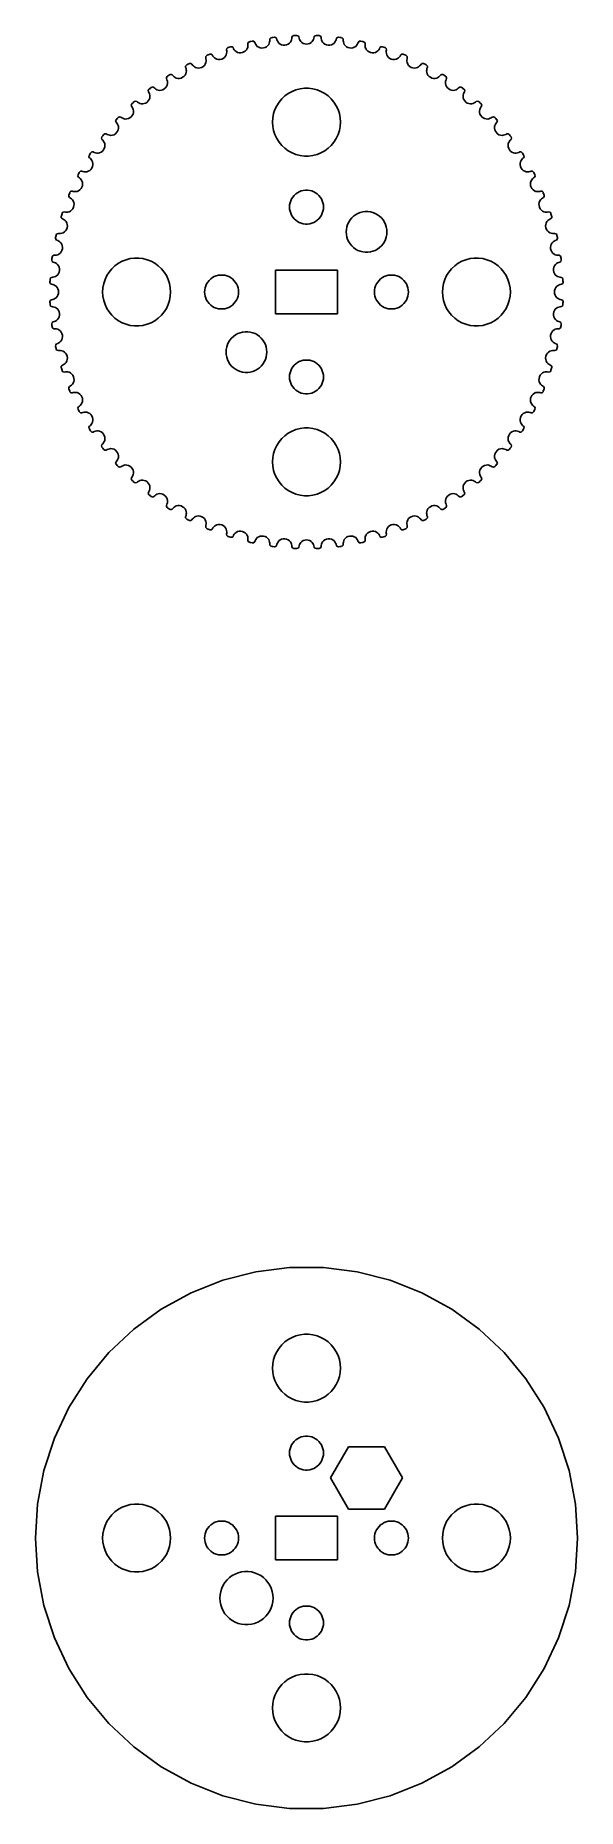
# Model space of a CAD drawing. Header units: metres. Extents: x -24 to 24, y 86 to 243.
import ezdxf

# ---------------------------------------------------------------- set-up
doc = ezdxf.new("R2010")
doc.units = ezdxf.units.M

msp = doc.modelspace()

# ---------------------------------------------------------------- linework, layer by layer
for p, q in [((-1.13011, 242.636), (-1.23875, 242.589)), ((-1.08739, 242.638), (-1.13011, 242.636)), ((-0.988602, 242.643), (-1.08739, 242.638)), ((-0.889786, 242.647), (-0.988602, 242.643)), ((-0.847031, 242.648), (-0.889786, 242.647)), ((-0.734589, 242.611), (-0.847031, 242.648)), ((0.847031, 242.648), (0.734741, 242.611)), ((0.889786, 242.647), (0.847031, 242.648)), ((0.988602, 242.643), (0.889786, 242.647)), ((1.08739, 242.638), (0.988602, 242.643)), ((1.13013, 242.636), (1.08739, 242.638)), ((1.23889, 242.589), (1.13013, 242.636)), ((-7.05661, 241.061), (-7.08051, 240.951)), ((-7.04308, 241.499), (-7.0641, 241.392)), ((-7.0641, 241.392), (-7.0482, 241.283)), ((-7.04576, 241.172), (-7.05661, 241.061)), ((-7.0482, 241.283), (-7.04576, 241.172)), ((-6.95026, 241.572), (-7.04308, 241.499)), ((-6.90953, 241.585), (-6.95026, 241.572)), ((-6.81528, 241.615), (-6.90953, 241.585)), ((-6.7209, 241.645), (-6.81528, 241.615)), ((-6.68001, 241.657), (-6.7209, 241.645)), ((-6.56178, 241.651), (-6.68001, 241.657)), ((-6.48334, 241.575), (-6.56178, 241.651)), ((-6.43379, 241.477), (-6.48334, 241.575)), ((-6.37231, 241.385), (-6.43379, 241.477)), ((-6.2997, 241.3), (-6.37231, 241.385)), ((-6.21671, 241.223), (-6.2997, 241.3)), ((-6.08934, 241.156), (-6.21671, 241.223)), ((-5.95085, 241.121), (-6.08934, 241.156)), ((-5.8071, 241.115), (-5.95085, 241.121)), ((-5.66399, 241.138), (-5.8071, 241.115)), ((-5.52835, 241.19), (-5.66399, 241.138)), ((-5.40674, 241.266), (-5.52835, 241.19)), ((-5.30467, 241.367), (-5.40674, 241.266)), ((-5.2276, 241.488), (-5.30467, 241.367)), ((-5.19414, 241.596), (-5.2276, 241.488)), ((-5.17365, 241.706), (-5.19414, 241.596)), ((-5.16644, 241.816), (-5.17365, 241.706)), ((-5.14252, 242.031), (-5.17279, 241.926)), ((-5.17279, 241.926), (-5.16644, 241.816)), ((-5.04366, 242.096), (-5.14252, 242.031)), ((-5.00195, 242.105), (-5.04366, 242.096)), ((-4.90544, 242.127), (-5.00195, 242.105)), ((-4.80885, 242.148), (-4.90544, 242.127)), ((-4.76701, 242.157), (-4.80885, 242.148)), ((-4.64984, 242.14), (-4.76701, 242.157)), ((-4.57828, 242.058), (-4.64984, 242.14)), ((-4.53749, 241.956), (-4.57828, 242.058)), ((-4.48425, 241.859), (-4.53749, 241.956)), ((-4.4193, 241.768), (-4.48425, 241.859)), ((-4.34335, 241.684), (-4.4193, 241.768)), ((-4.22226, 241.607), (-4.34335, 241.684)), ((-4.08742, 241.559), (-4.22226, 241.607)), ((-3.94472, 241.541), (-4.08742, 241.559)), ((-3.80011, 241.552), (-3.94472, 241.541)), ((-3.66052, 241.591), (-3.80011, 241.552)), ((-3.53267, 241.657), (-3.66052, 241.591)), ((-3.42226, 241.748), (-3.53267, 241.657)), ((-3.33492, 241.862), (-3.42226, 241.748)), ((-3.29213, 241.967), (-3.33492, 241.862)), ((-3.26216, 242.074), (-3.29213, 241.967)), ((-3.24538, 242.184), (-3.26216, 242.074)), ((-3.24211, 242.294), (-3.24538, 242.184)), ((-3.20282, 242.395), (-3.24211, 242.294)), ((-3.09868, 242.451), (-3.20282, 242.395)), ((-3.05629, 242.457), (-3.09868, 242.451)), ((-2.95828, 242.47), (-3.05629, 242.457)), ((-2.8602, 242.483), (-2.95828, 242.47)), ((-2.81775, 242.488), (-2.8602, 242.483)), ((-2.7025, 242.461), (-2.81775, 242.488)), ((-2.63837, 242.373), (-2.7025, 242.461)), ((-2.60666, 242.268), (-2.63837, 242.373)), ((-2.56207, 242.166), (-2.60666, 242.268)), ((-2.50528, 242.07), (-2.56207, 242.166)), ((-2.43695, 241.98), (-2.50528, 242.07)), ((-2.32304, 241.892), (-2.43695, 241.98)), ((-2.19287, 241.833), (-2.32304, 241.892)), ((-2.05231, 241.803), (-2.19287, 241.833)), ((-1.9073, 241.801), (-2.05231, 241.803)), ((-1.76482, 241.828), (-1.9073, 241.801)), ((-1.63171, 241.882), (-1.76482, 241.828)), ((-1.51381, 241.963), (-1.63171, 241.882)), ((-1.41684, 242.069), (-1.51381, 241.963)), ((-1.36507, 242.17), (-1.41684, 242.069)), ((-1.32585, 242.275), (-1.36507, 242.17)), ((-1.29961, 242.382), (-1.32585, 242.275)), ((-1.28676, 242.491), (-1.29961, 242.382)), ((-1.23875, 242.589), (-1.28676, 242.491)), ((-0.678375, 242.518), (-0.734589, 242.611)), ((-0.655991, 242.41), (-0.678375, 242.518)), ((-0.620392, 242.305), (-0.655991, 242.41)), ((-0.572189, 242.205), (-0.620392, 242.305)), ((-0.511993, 242.109), (-0.572189, 242.205)), ((-0.406158, 242.012), (-0.511993, 242.109)), ((-0.281647, 241.941), (-0.406158, 242.012)), ((-0.144287, 241.898), (-0.281647, 241.941)), ((0, 241.884), (-0.144287, 241.898)), ((0.144287, 241.898), (0, 241.884)), ((0.281647, 241.941), (0.144287, 241.898)), ((0.406158, 242.012), (0.281647, 241.941)), ((0.511993, 242.109), (0.406158, 242.012)), ((0.572357, 242.205), (0.511993, 242.109)), ((0.620544, 242.305), (0.572357, 242.205)), ((0.656052, 242.41), (0.620544, 242.305)), ((0.678375, 242.518), (0.656052, 242.41)), ((0.734741, 242.611), (0.678375, 242.518)), ((1.28676, 242.491), (1.23889, 242.589)), ((1.29965, 242.382), (1.28676, 242.491)), ((1.326, 242.275), (1.29965, 242.382)), ((1.36525, 242.17), (1.326, 242.275)), ((1.41684, 242.069), (1.36525, 242.17)), ((1.51381, 241.963), (1.41684, 242.069)), ((1.63171, 241.882), (1.51381, 241.963)), ((1.76482, 241.828), (1.63171, 241.882)), ((1.9073, 241.801), (1.76482, 241.828)), ((2.05231, 241.803), (1.9073, 241.801)), ((2.19287, 241.833), (2.05231, 241.803)), ((2.32304, 241.892), (2.19287, 241.833)), ((2.43695, 241.98), (2.32304, 241.892)), ((2.50545, 242.07), (2.43695, 241.98)), ((2.56223, 242.166), (2.50545, 242.07)), ((2.60672, 242.268), (2.56223, 242.166)), ((2.63837, 242.373), (2.60672, 242.268)), ((2.70264, 242.461), (2.63837, 242.373)), ((2.81775, 242.488), (2.70264, 242.461)), ((2.8602, 242.483), (2.81775, 242.488)), ((2.95828, 242.47), (2.8602, 242.483)), ((3.05629, 242.457), (2.95828, 242.47)), ((3.09868, 242.451), (3.05629, 242.457)), ((3.20296, 242.395), (3.09868, 242.451)), ((3.24211, 242.294), (3.20296, 242.395)), ((3.24542, 242.184), (3.24211, 242.294)), ((3.26231, 242.074), (3.24542, 242.184)), ((3.2923, 241.967), (3.26231, 242.074)), ((3.33492, 241.862), (3.2923, 241.967)), ((3.42226, 241.748), (3.33492, 241.862)), ((3.53267, 241.657), (3.42226, 241.748)), ((3.66052, 241.591), (3.53267, 241.657)), ((3.80011, 241.552), (3.66052, 241.591)), ((3.94472, 241.541), (3.80011, 241.552)), ((4.08742, 241.559), (3.94472, 241.541)), ((4.22226, 241.607), (4.08742, 241.559)), ((4.34335, 241.684), (4.22226, 241.607)), ((4.41948, 241.768), (4.34335, 241.684)), ((4.48441, 241.859), (4.41948, 241.768)), ((4.53755, 241.956), (4.48441, 241.859)), ((4.57828, 242.058), (4.53755, 241.956)), ((4.64998, 242.14), (4.57828, 242.058)), ((4.76701, 242.157), (4.64998, 242.14)), ((4.80885, 242.148), (4.76701, 242.157)), ((4.90544, 242.127), (4.80885, 242.148)), ((5.00195, 242.105), (4.90544, 242.127)), ((5.04366, 242.096), (5.00195, 242.105)), ((5.14264, 242.031), (5.04366, 242.096)), ((5.17279, 241.926), (5.14264, 242.031)), ((5.16649, 241.816), (5.17279, 241.926)), ((5.1738, 241.706), (5.16649, 241.816)), ((5.19431, 241.596), (5.1738, 241.706)), ((5.2276, 241.488), (5.19431, 241.596)), ((5.30467, 241.367), (5.2276, 241.488)), ((5.40674, 241.266), (5.30467, 241.367)), ((5.52835, 241.19), (5.40674, 241.266)), ((5.66399, 241.138), (5.52835, 241.19)), ((5.8071, 241.115), (5.66399, 241.138)), ((5.95085, 241.121), (5.8071, 241.115)), ((6.08934, 241.156), (5.95085, 241.121)), ((6.21671, 241.223), (6.08934, 241.156)), ((6.29987, 241.3), (6.21671, 241.223)), ((6.37247, 241.385), (6.29987, 241.3)), ((6.43384, 241.477), (6.37247, 241.385)), ((6.48334, 241.575), (6.43384, 241.477)), ((6.56192, 241.651), (6.48334, 241.575)), ((6.68001, 241.657), (6.56192, 241.651)), ((6.7209, 241.645), (6.68001, 241.657)), ((6.81528, 241.615), (6.7209, 241.645)), ((6.90953, 241.585), (6.81528, 241.615)), ((6.95026, 241.572), (6.90953, 241.585)), ((7.0432, 241.499), (6.95026, 241.572)), ((7.0641, 241.392), (7.0432, 241.499)), ((7.04591, 241.172), (7.04825, 241.283)), ((7.05676, 241.061), (7.04591, 241.172)), ((7.04825, 241.283), (7.0641, 241.392)), ((7.08051, 240.951), (7.05676, 241.061)), ((-10.6693, 239.949), (-10.6715, 239.84)), ((-10.6715, 239.84), (-10.6369, 239.736)), ((-10.5907, 240.038), (-10.6693, 239.949)), ((-10.6369, 239.736), (-10.6153, 239.627)), ((-10.6153, 239.627), (-10.6067, 239.516)), ((-10.6067, 239.516), (-10.6109, 239.403)), ((-10.5528, 240.058), (-10.5907, 240.038)), ((-10.4652, 240.103), (-10.5528, 240.058)), ((-10.3774, 240.149), (-10.4652, 240.103)), ((-10.3393, 240.168), (-10.3774, 240.149)), ((-10.2217, 240.182), (-10.3393, 240.168)), ((-10.1313, 240.121), (-10.2217, 240.182)), ((-10.0654, 240.033), (-10.1313, 240.121)), ((-9.98894, 239.953), (-10.0654, 240.033)), ((-9.90269, 239.882), (-9.98894, 239.953)), ((-9.80757, 239.821), (-9.90269, 239.882)), ((-9.67059, 239.778), (-9.80757, 239.821)), ((-9.52802, 239.766), (-9.67059, 239.778)), ((-9.38545, 239.786), (-9.52802, 239.766)), ((-9.24858, 239.834), (-9.38545, 239.786)), ((-9.1239, 239.908), (-9.24858, 239.834)), ((-9.01749, 240.005), (-9.1239, 239.908)), ((-8.93437, 240.121), (-9.01749, 240.005)), ((-8.87952, 240.254), (-8.93437, 240.121)), ((-8.89003, 240.803), (-8.90166, 240.695)), ((-8.90166, 240.695), (-8.87631, 240.588)), ((-8.80396, 240.884), (-8.89003, 240.803)), ((-8.86537, 240.366), (-8.87952, 240.254)), ((-8.87631, 240.588), (-8.86426, 240.478)), ((-8.86426, 240.478), (-8.86537, 240.366)), ((-8.76453, 240.901), (-8.80396, 240.884)), ((-8.67325, 240.939), (-8.76453, 240.901)), ((-8.5818, 240.977), (-8.67325, 240.939)), ((-8.54216, 240.993), (-8.5818, 240.977)), ((-8.4238, 240.996), (-8.54216, 240.993)), ((-8.33907, 240.928), (-8.4238, 240.996)), ((-8.28113, 240.834), (-8.33907, 240.928)), ((-8.21187, 240.748), (-8.28113, 240.834)), ((-8.13214, 240.67), (-8.21187, 240.748)), ((-8.04276, 240.6), (-8.13214, 240.67)), ((-7.91006, 240.545), (-8.04276, 240.6)), ((-7.769, 240.522), (-7.91006, 240.545)), ((-7.62529, 240.528), (-7.769, 240.522)), ((-7.48477, 240.564), (-7.62529, 240.528)), ((-7.35411, 240.627), (-7.48477, 240.564)), ((-7.23965, 240.714), (-7.35411, 240.627)), ((-7.14671, 240.823), (-7.23965, 240.714)), ((-7.08051, 240.951), (-7.14671, 240.823)), ((7.14671, 240.823), (7.08051, 240.951)), ((7.23965, 240.714), (7.14671, 240.823)), ((7.35411, 240.627), (7.23965, 240.714)), ((7.48477, 240.564), (7.35411, 240.627)), ((7.62529, 240.528), (7.48477, 240.564)), ((7.769, 240.522), (7.62529, 240.528)), ((7.91006, 240.545), (7.769, 240.522)), ((8.04276, 240.6), (7.91006, 240.545)), ((8.13231, 240.67), (8.04276, 240.6)), ((8.21202, 240.748), (8.13231, 240.67)), ((8.28117, 240.834), (8.21202, 240.748)), ((8.33907, 240.928), (8.28117, 240.834)), ((8.42393, 240.996), (8.33907, 240.928)), ((8.54216, 240.993), (8.42393, 240.996)), ((8.5818, 240.977), (8.54216, 240.993)), ((8.67325, 240.939), (8.5818, 240.977)), ((8.76453, 240.901), (8.67325, 240.939)), ((8.80396, 240.884), (8.76453, 240.901)), ((8.89015, 240.803), (8.80396, 240.884)), ((8.8644, 240.478), (8.87636, 240.588)), ((8.86552, 240.366), (8.8644, 240.478)), ((8.87952, 240.254), (8.86552, 240.366)), ((8.87636, 240.588), (8.90166, 240.695)), ((8.93437, 240.121), (8.87952, 240.254)), ((8.90166, 240.695), (8.89015, 240.803)), ((9.01749, 240.005), (8.93437, 240.121)), ((9.1239, 239.908), (9.01749, 240.005)), ((9.24858, 239.834), (9.1239, 239.908)), ((9.38545, 239.786), (9.24858, 239.834)), ((9.52802, 239.766), (9.38545, 239.786)), ((9.67059, 239.778), (9.52802, 239.766)), ((9.80757, 239.821), (9.67059, 239.778)), ((9.90285, 239.882), (9.80757, 239.821)), ((9.98907, 239.953), (9.90285, 239.882)), ((10.0655, 240.033), (9.98907, 239.953)), ((10.1313, 240.121), (10.0655, 240.033)), ((10.2218, 240.182), (10.1313, 240.121)), ((10.3393, 240.168), (10.2218, 240.182)), ((10.3774, 240.149), (10.3393, 240.168)), ((10.4652, 240.103), (10.3774, 240.149)), ((10.5528, 240.058), (10.4652, 240.103)), ((10.5907, 240.038), (10.5528, 240.058)), ((10.6694, 239.949), (10.5907, 240.038)), ((10.6068, 239.516), (10.6154, 239.627)), ((10.6109, 239.403), (10.6068, 239.516)), ((10.6154, 239.627), (10.6369, 239.736)), ((10.6369, 239.736), (10.6715, 239.84)), ((10.6715, 239.84), (10.6694, 239.949)), ((-13.7971, 237.981), (-13.8755, 237.92)), ((-13.7186, 238.041), (-13.7971, 237.981)), ((-13.6844, 238.067), (-13.7186, 238.041)), ((-13.571, 238.101), (-13.6844, 238.067)), ((-13.4715, 238.057), (-13.571, 238.101)), ((-13.3912, 237.981), (-13.4715, 238.057)), ((-13.302, 237.916), (-13.3912, 237.981)), ((-12.4422, 238.021), (-12.5522, 237.926)), ((-12.3542, 238.135), (-12.4422, 238.021)), ((-12.2967, 239.038), (-12.3674, 238.943)), ((-12.3674, 238.943), (-12.3601, 238.835)), ((-12.3601, 238.835), (-12.3165, 238.734)), ((-12.2926, 238.264), (-12.3542, 238.135)), ((-12.3165, 238.734), (-12.2855, 238.627)), ((-12.2608, 239.062), (-12.2967, 239.038)), ((-12.2616, 238.404), (-12.2926, 238.264)), ((-12.2855, 238.627), (-12.2672, 238.517)), ((-12.2672, 238.517), (-12.2616, 238.404)), ((-12.1775, 239.115), (-12.2608, 239.062)), ((-12.094, 239.168), (-12.1775, 239.115)), ((-12.0578, 239.191), (-12.094, 239.168)), ((-11.9418, 239.215), (-12.0578, 239.191)), ((-11.8465, 239.162), (-11.9418, 239.215)), ((-11.7731, 239.08), (-11.8465, 239.162)), ((-11.69, 239.007), (-11.7731, 239.08)), ((-11.5979, 238.944), (-11.69, 239.007)), ((-11.4978, 238.891), (-11.5979, 238.944)), ((-11.3575, 238.859), (-11.4978, 238.891)), ((-11.2145, 238.861), (-11.3575, 238.859)), ((-11.0742, 238.892), (-11.2145, 238.861)), ((-10.942, 238.952), (-11.0742, 238.892)), ((-10.8242, 239.037), (-10.942, 238.952)), ((-10.7267, 239.142), (-10.8242, 239.037)), ((-10.654, 239.266), (-10.7267, 239.142)), ((-10.6109, 239.403), (-10.654, 239.266)), ((-0.927048, 237.853), (-0.562134, 237.947)), ((-0.562134, 237.947), (-0.18837, 237.994)), ((-0.18837, 237.994), (0.18837, 237.994)), ((0.18837, 237.994), (0.562134, 237.947)), ((0.562134, 237.947), (0.927048, 237.853)), ((10.654, 239.266), (10.6109, 239.403)), ((10.7267, 239.142), (10.654, 239.266)), ((10.8242, 239.037), (10.7267, 239.142)), ((10.942, 238.952), (10.8242, 239.037)), ((11.0742, 238.892), (10.942, 238.952)), ((11.2145, 238.861), (11.0742, 238.892)), ((11.3575, 238.859), (11.2145, 238.861)), ((11.4978, 238.891), (11.3575, 238.859)), ((11.598, 238.944), (11.4978, 238.891)), ((11.6901, 239.007), (11.598, 238.944)), ((11.7732, 239.08), (11.6901, 239.007)), ((11.8465, 239.162), (11.7732, 239.08)), ((11.9419, 239.215), (11.8465, 239.162)), ((12.0578, 239.191), (11.9419, 239.215)), ((12.094, 239.168), (12.0578, 239.191)), ((12.1775, 239.115), (12.094, 239.168)), ((12.2608, 239.062), (12.1775, 239.115)), ((12.2967, 239.038), (12.2608, 239.062)), ((12.2616, 238.404), (12.2674, 238.517)), ((12.2926, 238.264), (12.2616, 238.404)), ((12.2674, 238.517), (12.2857, 238.627)), ((12.2857, 238.627), (12.3165, 238.734)), ((12.3542, 238.135), (12.2926, 238.264)), ((12.3675, 238.943), (12.2967, 239.038)), ((12.3165, 238.734), (12.3601, 238.835)), ((12.4422, 238.021), (12.3542, 238.135)), ((12.3601, 238.835), (12.3675, 238.943)), ((12.5522, 237.926), (12.4422, 238.021)), ((13.3913, 237.981), (13.3022, 237.916)), ((13.4715, 238.057), (13.3913, 237.981)), ((13.5712, 238.101), (13.4715, 238.057)), ((13.6844, 238.067), (13.5712, 238.101)), ((13.7186, 238.041), (13.6844, 238.067)), ((13.7971, 237.981), (13.7186, 238.041)), ((13.8755, 237.92), (13.7971, 237.981)), ((-15.4159, 236.614), (-15.469, 236.508)), ((-15.469, 236.508), (-15.4429, 236.402)), ((-15.4429, 236.402), (-15.3824, 236.31)), ((-15.3845, 236.643), (-15.4159, 236.614)), ((-15.3118, 236.71), (-15.3845, 236.643)), ((-15.2387, 236.777), (-15.3118, 236.71)), ((-15.207, 236.805), (-15.2387, 236.777)), ((-15.097, 236.849), (-15.207, 236.805)), ((-14.9939, 236.814), (-15.097, 236.849)), ((-14.9074, 236.745), (-14.9939, 236.814)), ((-14.8129, 236.688), (-14.9074, 236.745)), ((-14.7112, 236.642), (-14.8129, 236.688)), ((-14.6034, 236.607), (-14.7112, 236.642)), ((-14.4599, 236.601), (-14.6034, 236.607)), ((-14.3193, 236.627), (-14.4599, 236.601)), ((-14.1866, 236.682), (-14.3193, 236.627)), ((-14.0668, 236.764), (-14.1866, 236.682)), ((-13.9655, 236.868), (-14.0668, 236.764)), ((-13.9093, 237.894), (-13.9714, 237.794)), ((-13.9714, 237.794), (-13.9546, 237.686)), ((-13.8878, 236.989), (-13.9655, 236.868)), ((-13.9546, 237.686), (-13.9023, 237.589)), ((-13.8755, 237.92), (-13.9093, 237.894)), ((-13.9023, 237.589), (-13.8623, 237.486)), ((-13.8376, 237.123), (-13.8878, 236.989)), ((-13.8623, 237.486), (-13.8345, 237.378)), ((-13.819, 237.265), (-13.8376, 237.123)), ((-13.8345, 237.378), (-13.819, 237.265)), ((-13.2048, 237.861), (-13.302, 237.916)), ((-13.1004, 237.817), (-13.2048, 237.861)), ((-12.958, 237.798), (-13.1004, 237.817)), ((-12.8157, 237.812), (-12.958, 237.798)), ((-12.6786, 237.855), (-12.8157, 237.812)), ((-12.5522, 237.926), (-12.6786, 237.855)), ((-2.78932, 236.104), (-2.62891, 236.445)), ((-2.62891, 236.445), (-2.42705, 236.763)), ((-2.42705, 236.763), (-2.1869, 237.054)), ((-2.1869, 237.054), (-1.91226, 237.312)), ((-1.91226, 237.312), (-1.60747, 237.533)), ((-1.60747, 237.533), (-1.27733, 237.714)), ((-1.27733, 237.714), (-0.927048, 237.853)), ((0.927048, 237.853), (1.27733, 237.714)), ((1.27733, 237.714), (1.60747, 237.533)), ((1.60747, 237.533), (1.91226, 237.312)), ((1.91226, 237.312), (2.1869, 237.054)), ((2.1869, 237.054), (2.42705, 236.763)), ((2.42705, 236.763), (2.62891, 236.445)), ((2.62891, 236.445), (2.78932, 236.104)), ((12.6786, 237.855), (12.5522, 237.926)), ((12.8157, 237.812), (12.6786, 237.855)), ((12.958, 237.798), (12.8157, 237.812)), ((13.1004, 237.817), (12.958, 237.798)), ((13.205, 237.861), (13.1004, 237.817)), ((13.3022, 237.916), (13.205, 237.861)), ((13.819, 237.265), (13.8346, 237.378)), ((13.8376, 237.123), (13.819, 237.265)), ((13.8346, 237.378), (13.8624, 237.486)), ((13.8878, 236.989), (13.8376, 237.123)), ((13.8624, 237.486), (13.9024, 237.589)), ((13.9093, 237.894), (13.8755, 237.92)), ((13.9655, 236.868), (13.8878, 236.989)), ((13.9024, 237.589), (13.9546, 237.686)), ((13.9715, 237.793), (13.9093, 237.894)), ((13.9546, 237.686), (13.9715, 237.793)), ((14.0668, 236.764), (13.9655, 236.868)), ((14.1866, 236.682), (14.0668, 236.764)), ((14.3193, 236.627), (14.1866, 236.682)), ((14.4599, 236.601), (14.3193, 236.627)), ((14.6034, 236.607), (14.4599, 236.601)), ((14.7114, 236.642), (14.6034, 236.607)), ((14.813, 236.688), (14.7114, 236.642)), ((14.9075, 236.745), (14.813, 236.688)), ((14.9939, 236.814), (14.9075, 236.745)), ((15.0971, 236.849), (14.9939, 236.814)), ((15.207, 236.805), (15.0971, 236.849)), ((15.2387, 236.777), (15.207, 236.805)), ((15.3118, 236.71), (15.2387, 236.777)), ((15.3845, 236.643), (15.3118, 236.71)), ((15.3824, 236.31), (15.4429, 236.402)), ((15.4159, 236.614), (15.3845, 236.643)), ((15.4691, 236.508), (15.4159, 236.614)), ((15.4429, 236.402), (15.4691, 236.508)), ((-16.8052, 235.207), (-16.8489, 235.097)), ((-16.8489, 235.097), (-16.8137, 234.994)), ((-16.8137, 234.994), (-16.7454, 234.907)), ((-16.7765, 235.239), (-16.8052, 235.207)), ((-16.7099, 235.312), (-16.7765, 235.239)), ((-16.7454, 234.907), (-16.688, 234.813)), ((-16.6429, 235.385), (-16.7099, 235.312)), ((-16.688, 234.813), (-16.6419, 234.711)), ((-16.6138, 235.416), (-16.6429, 235.385)), ((-16.508, 235.469), (-16.6138, 235.416)), ((-16.4023, 235.443), (-16.508, 235.469)), ((-16.3102, 235.382), (-16.4023, 235.443)), ((-16.211, 235.334), (-16.3102, 235.382)), ((-16.1057, 235.296), (-16.211, 235.334)), ((-15.9953, 235.271), (-16.1057, 235.296)), ((-15.8517, 235.277), (-15.9953, 235.271)), ((-15.7139, 235.316), (-15.8517, 235.277)), ((-15.5866, 235.383), (-15.7139, 235.316)), ((-15.4743, 235.474), (-15.5866, 235.383)), ((-15.3825, 235.587), (-15.4743, 235.474)), ((-15.3156, 235.714), (-15.3825, 235.587)), ((-15.3824, 236.31), (-15.3335, 236.211)), ((-15.3335, 236.211), (-15.2964, 236.106)), ((-15.2773, 235.852), (-15.3156, 235.714)), ((-15.2964, 236.106), (-15.2712, 235.995)), ((-15.2712, 235.995), (-15.2773, 235.852)), ((-3, 235), (-2.97633, 235.376)), ((-2.97633, 234.624), (-3, 235)), ((-2.97633, 235.376), (-2.90575, 235.746)), ((-2.90575, 235.746), (-2.78932, 236.104)), ((2.78932, 236.104), (2.90575, 235.746)), ((2.90575, 235.746), (2.97633, 235.376)), ((2.97633, 235.376), (3, 235)), ((3, 235), (2.97633, 234.624)), ((15.2712, 235.995), (15.2965, 236.106)), ((15.2773, 235.852), (15.2712, 235.995)), ((15.3156, 235.714), (15.2773, 235.852)), ((15.2965, 236.106), (15.3336, 236.211)), ((15.3825, 235.587), (15.3156, 235.714)), ((15.3336, 236.211), (15.3824, 236.31)), ((15.4743, 235.474), (15.3825, 235.587)), ((15.5866, 235.383), (15.4743, 235.474)), ((15.7139, 235.316), (15.5866, 235.383)), ((15.8517, 235.277), (15.7139, 235.316)), ((15.9953, 235.271), (15.8517, 235.277)), ((16.1058, 235.296), (15.9953, 235.271)), ((16.2111, 235.334), (16.1058, 235.296)), ((16.3102, 235.382), (16.2111, 235.334)), ((16.4023, 235.443), (16.3102, 235.382)), ((16.5081, 235.469), (16.4023, 235.443)), ((16.6138, 235.416), (16.5081, 235.469)), ((16.6429, 235.385), (16.6138, 235.416)), ((16.642, 234.711), (16.6882, 234.813)), ((16.7099, 235.312), (16.6429, 235.385)), ((16.6882, 234.813), (16.7454, 234.907)), ((16.7765, 235.239), (16.7099, 235.312)), ((16.7454, 234.907), (16.8137, 234.994)), ((16.8052, 235.207), (16.7765, 235.239)), ((16.849, 235.097), (16.8052, 235.207)), ((16.8137, 234.994), (16.849, 235.097)), ((-18.0667, 233.684), (-18.1006, 233.571)), ((-18.1006, 233.571), (-18.0565, 233.471)), ((-18.0408, 233.719), (-18.0667, 233.684)), ((-18.0565, 233.471), (-17.9809, 233.391)), ((-17.9808, 233.797), (-18.0408, 233.719)), ((-17.9809, 233.391), (-17.9156, 233.302)), ((-17.9204, 233.875), (-17.9808, 233.797)), ((-17.8941, 233.909), (-17.9204, 233.875)), ((-17.9156, 233.302), (-17.8607, 233.205)), ((-17.7934, 233.971), (-17.8941, 233.909)), ((-17.6858, 233.955), (-17.7934, 233.971)), ((-17.5888, 233.902), (-17.6858, 233.955)), ((-17.4857, 233.862), (-17.5888, 233.902)), ((-17.3776, 233.835), (-17.4857, 233.862)), ((-17.2654, 233.819), (-17.3776, 233.835)), ((-17.1229, 233.838), (-17.2654, 233.819)), ((-16.989, 233.888), (-17.1229, 233.838)), ((-16.8679, 233.966), (-16.989, 233.888)), ((-16.7641, 234.067), (-16.8679, 233.966)), ((-16.6824, 234.187), (-16.7641, 234.067)), ((-16.6269, 234.319), (-16.6824, 234.187)), ((-16.6419, 234.711), (-16.6071, 234.603)), ((-16.6008, 234.46), (-16.6269, 234.319)), ((-16.6071, 234.603), (-16.6008, 234.46)), ((-2.90575, 234.254), (-2.97633, 234.624)), ((-2.78932, 233.896), (-2.90575, 234.254)), ((-2.62891, 233.555), (-2.78932, 233.896)), ((-2.42705, 233.237), (-2.62891, 233.555)), ((-2.1869, 232.946), (-2.42705, 233.237)), ((2.42705, 233.237), (2.1869, 232.946)), ((2.62891, 233.555), (2.42705, 233.237)), ((2.78932, 233.896), (2.62891, 233.555)), ((2.90575, 234.254), (2.78932, 233.896)), ((2.97633, 234.624), (2.90575, 234.254)), ((16.6008, 234.46), (16.6071, 234.603)), ((16.6269, 234.319), (16.6008, 234.46)), ((16.6071, 234.603), (16.642, 234.711)), ((16.6824, 234.187), (16.6269, 234.319)), ((16.7641, 234.067), (16.6824, 234.187)), ((16.8679, 233.966), (16.7641, 234.067)), ((16.989, 233.888), (16.8679, 233.966)), ((17.1229, 233.838), (16.989, 233.888)), ((17.2654, 233.819), (17.1229, 233.838)), ((17.3777, 233.834), (17.2654, 233.819)), ((17.4858, 233.862), (17.3777, 233.834)), ((17.5888, 233.902), (17.4858, 233.862)), ((17.6858, 233.955), (17.5888, 233.902)), ((17.7935, 233.971), (17.6858, 233.955)), ((17.8941, 233.909), (17.7935, 233.971)), ((17.8608, 233.205), (17.9157, 233.302)), ((17.9204, 233.875), (17.8941, 233.909)), ((17.9157, 233.302), (17.981, 233.391)), ((17.9808, 233.797), (17.9204, 233.875)), ((18.0408, 233.719), (17.9808, 233.797)), ((17.981, 233.391), (18.0565, 233.471)), ((18.0667, 233.684), (18.0408, 233.719)), ((18.0565, 233.471), (18.1007, 233.571)), ((18.1007, 233.571), (18.0667, 233.684)), ((-19.1906, 232.058), (-19.2146, 231.942)), ((-19.2146, 231.942), (-19.1619, 231.846)), ((-19.1678, 232.094), (-19.1906, 232.058)), ((-19.1149, 232.178), (-19.1678, 232.094)), ((-19.1619, 231.846), (-19.0797, 231.773)), ((-19.0616, 232.261), (-19.1149, 232.178)), ((-19.0797, 231.773), (-19.0068, 231.69)), ((-19.0383, 232.297), (-19.0616, 232.261)), ((-18.9434, 232.368), (-19.0383, 232.297)), ((-19.0068, 231.69), (-18.9437, 231.598)), ((-18.8347, 232.36), (-18.9434, 232.368)), ((-18.7335, 232.317), (-18.8347, 232.36)), ((-18.6274, 232.286), (-18.7335, 232.317)), ((-18.5172, 232.267), (-18.6274, 232.286)), ((-18.4041, 232.262), (-18.5172, 232.267)), ((-18.2638, 232.293), (-18.4041, 232.262)), ((-18.1347, 232.354), (-18.2638, 232.293)), ((-18.0209, 232.442), (-18.1347, 232.354)), ((-17.9263, 232.552), (-18.0209, 232.442)), ((-17.8554, 232.679), (-17.9263, 232.552)), ((-17.8607, 233.205), (-17.8167, 233.1)), ((-17.8116, 232.816), (-17.8554, 232.679)), ((-17.8167, 233.1), (-17.7978, 232.958)), ((-17.7978, 232.958), (-17.8116, 232.816)), ((-1.91226, 232.688), (-2.1869, 232.946)), ((-1.60747, 232.467), (-1.91226, 232.688)), ((-1.27733, 232.286), (-1.60747, 232.467)), ((-0.927048, 232.147), (-1.27733, 232.286)), ((-0.562134, 232.053), (-0.927048, 232.147)), ((-0.18837, 232.006), (-0.562134, 232.053)), ((0.18837, 232.006), (-0.18837, 232.006)), ((0.562134, 232.053), (0.18837, 232.006)), ((0.927048, 232.147), (0.562134, 232.053)), ((1.27733, 232.286), (0.927048, 232.147)), ((1.60747, 232.467), (1.27733, 232.286)), ((1.91226, 232.688), (1.60747, 232.467)), ((2.1869, 232.946), (1.91226, 232.688)), ((17.7978, 232.958), (17.8167, 233.1)), ((17.8116, 232.816), (17.7978, 232.958)), ((17.8554, 232.679), (17.8116, 232.816)), ((17.8167, 233.1), (17.8608, 233.205)), ((17.9263, 232.552), (17.8554, 232.679)), ((18.0209, 232.442), (17.9263, 232.552)), ((18.1347, 232.354), (18.0209, 232.442)), ((18.2638, 232.293), (18.1347, 232.354)), ((18.4041, 232.262), (18.2638, 232.293)), ((18.5173, 232.267), (18.4041, 232.262)), ((18.6275, 232.286), (18.5173, 232.267)), ((18.7335, 232.316), (18.6275, 232.286)), ((18.8347, 232.36), (18.7335, 232.316)), ((18.9435, 232.367), (18.8347, 232.36)), ((19.0383, 232.297), (18.9435, 232.367)), ((18.9438, 231.598), (19.0069, 231.69)), ((19.0069, 231.69), (19.0797, 231.773)), ((19.0616, 232.261), (19.0383, 232.297)), ((19.1149, 232.178), (19.0616, 232.261)), ((19.0797, 231.773), (19.1619, 231.846)), ((19.1678, 232.094), (19.1149, 232.178)), ((19.1619, 231.846), (19.2146, 231.942)), ((19.1906, 232.058), (19.1678, 232.094)), ((19.2146, 231.942), (19.1906, 232.058)), ((-20.1685, 230.339), (-20.1822, 230.222)), ((-20.1822, 230.222), (-20.1215, 230.131)), ((-20.149, 230.377), (-20.1685, 230.339)), ((-20.1035, 230.465), (-20.149, 230.377)), ((-20.1215, 230.131), (-20.0331, 230.065)), ((-20.0576, 230.553), (-20.1035, 230.465)), ((-20.0376, 230.591), (-20.0576, 230.553)), ((-19.9492, 230.669), (-20.0376, 230.591)), ((-19.8403, 230.671), (-19.9492, 230.669)), ((-19.7357, 230.637), (-19.8403, 230.671)), ((-19.6272, 230.615), (-19.7357, 230.637)), ((-19.5159, 230.607), (-19.6272, 230.615)), ((-19.4027, 230.611), (-19.5159, 230.607)), ((-19.2657, 230.654), (-19.4027, 230.611)), ((-19.1425, 230.727), (-19.2657, 230.654)), ((-19.0368, 230.824), (-19.1425, 230.727)), ((-18.9521, 230.942), (-19.0368, 230.824)), ((-18.8925, 231.074), (-18.9521, 230.942)), ((-18.9437, 231.598), (-18.8907, 231.498)), ((-18.8608, 231.215), (-18.8925, 231.074)), ((-18.8907, 231.498), (-18.8595, 231.358)), ((-18.8595, 231.358), (-18.8608, 231.215)), ((18.8595, 231.358), (18.8907, 231.498)), ((18.8608, 231.215), (18.8595, 231.358)), ((18.8925, 231.074), (18.8608, 231.215)), ((18.8907, 231.498), (18.9438, 231.598)), ((18.9521, 230.942), (18.8925, 231.074)), ((19.0368, 230.824), (18.9521, 230.942)), ((19.1425, 230.727), (19.0368, 230.824)), ((19.2657, 230.654), (19.1425, 230.727)), ((19.4027, 230.611), (19.2657, 230.654)), ((19.516, 230.607), (19.4027, 230.611)), ((19.6273, 230.615), (19.516, 230.607)), ((19.7357, 230.637), (19.6273, 230.615)), ((19.8403, 230.671), (19.7357, 230.637)), ((19.9493, 230.669), (19.8403, 230.671)), ((20.0376, 230.591), (19.9493, 230.669)), ((20.0332, 230.065), (20.1215, 230.131)), ((20.0576, 230.553), (20.0376, 230.591)), ((20.1035, 230.465), (20.0576, 230.553)), ((20.149, 230.377), (20.1035, 230.465)), ((20.1215, 230.131), (20.1823, 230.222)), ((20.1685, 230.339), (20.149, 230.377)), ((20.1823, 230.222), (20.1685, 230.339)), ((-20.9928, 228.542), (-20.9963, 228.424)), ((-20.9767, 228.582), (-20.9928, 228.542)), ((-20.9391, 228.673), (-20.9767, 228.582)), ((-20.901, 228.765), (-20.9391, 228.673)), ((-20.8844, 228.804), (-20.901, 228.765)), ((-20.8032, 228.89), (-20.8844, 228.804)), ((-20.6949, 228.902), (-20.8032, 228.89)), ((-20.5876, 228.876), (-20.6949, 228.902)), ((-20.4778, 228.864), (-20.5876, 228.876)), ((-20.3661, 228.866), (-20.4778, 228.864)), ((-20.2537, 228.88), (-20.3661, 228.866)), ((-20.1209, 228.934), (-20.2537, 228.88)), ((-20.0045, 229.017), (-20.1209, 228.934)), ((-20.0331, 230.065), (-19.9533, 229.989)), ((-19.9077, 229.124), (-20.0045, 229.017)), ((-19.9533, 229.989), (-19.8824, 229.903)), ((-19.8336, 229.249), (-19.9077, 229.124)), ((-19.8824, 229.903), (-19.8209, 229.808)), ((-19.7858, 229.385), (-19.8336, 229.249)), ((-19.8209, 229.808), (-19.7776, 229.671)), ((-19.7664, 229.528), (-19.7858, 229.385)), ((-19.7776, 229.671), (-19.7664, 229.528)), ((-1.09344, 228.527), (-0.956131, 228.656)), ((-0.956131, 228.656), (-0.803726, 228.766)), ((-0.803726, 228.766), (-0.638657, 228.857)), ((-0.638657, 228.857), (-0.463516, 228.927)), ((-0.463516, 228.927), (-0.281067, 228.973)), ((-0.281067, 228.973), (-0.094177, 228.997)), ((-0.094177, 228.997), (0.094177, 228.997)), ((0.094177, 228.997), (0.281067, 228.973)), ((0.281067, 228.973), (0.463516, 228.927)), ((0.463516, 228.927), (0.638657, 228.857)), ((0.638657, 228.857), (0.803726, 228.766)), ((0.803726, 228.766), (0.956131, 228.656)), ((0.956131, 228.656), (1.09344, 228.527)), ((19.7664, 229.528), (19.7776, 229.671)), ((19.7858, 229.385), (19.7664, 229.528)), ((19.7776, 229.671), (19.8209, 229.808)), ((19.8336, 229.249), (19.7858, 229.385)), ((19.8209, 229.808), (19.8825, 229.903)), ((19.9077, 229.124), (19.8336, 229.249)), ((19.8825, 229.903), (19.9534, 229.989)), ((20.0045, 229.017), (19.9077, 229.124)), ((19.9534, 229.989), (20.0332, 230.065)), ((20.1209, 228.934), (20.0045, 229.017)), ((20.2537, 228.88), (20.1209, 228.934)), ((20.3662, 228.865), (20.2537, 228.88)), ((20.4778, 228.864), (20.3662, 228.865)), ((20.5877, 228.876), (20.4778, 228.864)), ((20.6949, 228.902), (20.5877, 228.876)), ((20.8033, 228.89), (20.6949, 228.902)), ((20.8844, 228.804), (20.8033, 228.89)), ((20.901, 228.765), (20.8844, 228.804)), ((20.9391, 228.673), (20.901, 228.765)), ((20.9767, 228.582), (20.9391, 228.673)), ((20.9928, 228.542), (20.9767, 228.582)), ((20.9964, 228.424), (20.9928, 228.542)), ((-21.4989, 227.043), (-21.5723, 226.95)), ((-21.392, 227.064), (-21.4989, 227.043)), ((-21.2829, 227.048), (-21.392, 227.064)), ((-21.1724, 227.046), (-21.2829, 227.048)), ((-21.0613, 227.057), (-21.1724, 227.046)), ((-20.9505, 227.081), (-21.0613, 227.057)), ((-20.9963, 228.424), (-20.9279, 228.339)), ((-20.823, 227.147), (-20.9505, 227.081)), ((-20.9279, 228.339), (-20.8342, 228.281)), ((-20.8342, 228.281), (-20.748, 228.212)), ((-20.7143, 227.24), (-20.823, 227.147)), ((-20.748, 228.212), (-20.6698, 228.132)), ((-20.6272, 227.354), (-20.7143, 227.24)), ((-20.6698, 228.132), (-20.6003, 228.043)), ((-20.5642, 227.485), (-20.6272, 227.354)), ((-20.6003, 228.043), (-20.5452, 227.91)), ((-20.5285, 227.625), (-20.5642, 227.485)), ((-20.5452, 227.91), (-20.5217, 227.769)), ((-20.5217, 227.769), (-20.5285, 227.625)), ((-1.5, 227.5), (-1.48816, 227.688)), ((-1.48816, 227.312), (-1.5, 227.5)), ((-1.48816, 227.688), (-1.45287, 227.873)), ((-1.45287, 227.127), (-1.48816, 227.312)), ((-1.45287, 227.873), (-1.39465, 228.052)), ((-1.39465, 226.948), (-1.45287, 227.127)), ((-1.39465, 228.052), (-1.31445, 228.223)), ((-1.31445, 228.223), (-1.21352, 228.382)), ((-1.21352, 228.382), (-1.09344, 228.527)), ((1.09344, 228.527), (1.21352, 228.382)), ((1.21352, 228.382), (1.31445, 228.223)), ((1.31445, 228.223), (1.39465, 228.052)), ((1.39465, 228.052), (1.45287, 227.873)), ((1.45287, 227.127), (1.39465, 226.948)), ((1.45287, 227.873), (1.48816, 227.688)), ((1.48816, 227.312), (1.45287, 227.127)), ((1.48816, 227.688), (1.5, 227.5)), ((1.5, 227.5), (1.48816, 227.312)), ((4.53659, 226.932), (4.74677, 227.015)), ((4.74677, 227.015), (4.96571, 227.071)), ((4.96571, 227.071), (5.18997, 227.099)), ((5.18997, 227.099), (5.41602, 227.099)), ((5.41602, 227.099), (5.64027, 227.071)), ((5.64027, 227.071), (5.85922, 227.015)), ((5.85922, 227.015), (6.0694, 226.932)), ((20.5217, 227.769), (20.5452, 227.91)), ((20.5285, 227.625), (20.5217, 227.769)), ((20.5642, 227.485), (20.5285, 227.625)), ((20.5452, 227.91), (20.6003, 228.043)), ((20.6272, 227.354), (20.5642, 227.485)), ((20.6003, 228.043), (20.6699, 228.132)), ((20.7143, 227.24), (20.6272, 227.354)), ((20.6699, 228.132), (20.748, 228.212)), ((20.823, 227.147), (20.7143, 227.24)), ((20.748, 228.212), (20.8342, 228.281)), ((20.9505, 227.081), (20.823, 227.147)), ((20.8342, 228.281), (20.9279, 228.339)), ((20.9279, 228.339), (20.9964, 228.424)), ((21.0614, 227.057), (20.9505, 227.081)), ((21.1725, 227.046), (21.0614, 227.057)), ((21.2829, 227.048), (21.1725, 227.046)), ((21.392, 227.064), (21.2829, 227.048)), ((21.4989, 227.043), (21.392, 227.064)), ((21.5723, 226.95), (21.4989, 227.043)), ((-21.6449, 226.721), (-21.6575, 226.68)), ((-21.6575, 226.68), (-21.6506, 226.562)), ((-21.6506, 226.562), (-21.5751, 226.483)), ((-21.6153, 226.815), (-21.6449, 226.721)), ((-21.5854, 226.91), (-21.6153, 226.815)), ((-21.5723, 226.95), (-21.5854, 226.91)), ((-21.5751, 226.483), (-21.4767, 226.434)), ((-21.4767, 226.434), (-21.3848, 226.372)), ((-21.3848, 226.372), (-21.3, 226.3)), ((-21.2665, 225.407), (-21.3667, 225.305)), ((-21.3, 226.3), (-21.2229, 226.217)), ((-21.1896, 225.528), (-21.2665, 225.407)), ((-21.2229, 226.217), (-21.1564, 226.089)), ((-21.1383, 225.664), (-21.1896, 225.528)), ((-21.1564, 226.089), (-21.1207, 225.951)), ((-21.1149, 225.807), (-21.1383, 225.664)), ((-21.1207, 225.951), (-21.1149, 225.807)), ((-1.31445, 226.777), (-1.39465, 226.948)), ((-1.21352, 226.618), (-1.31445, 226.777)), ((-1.09344, 226.473), (-1.21352, 226.618)), ((-0.956131, 226.344), (-1.09344, 226.473)), ((-0.803726, 226.234), (-0.956131, 226.344)), ((-0.638657, 226.143), (-0.803726, 226.234)), ((-0.463516, 226.073), (-0.638657, 226.143)), ((-0.281067, 226.027), (-0.463516, 226.073)), ((-0.094177, 226.003), (-0.281067, 226.027)), ((0.094177, 226.003), (-0.094177, 226.003)), ((0.281067, 226.027), (0.094177, 226.003)), ((0.463516, 226.073), (0.281067, 226.027)), ((0.638657, 226.143), (0.463516, 226.073)), ((0.803726, 226.234), (0.638657, 226.143)), ((0.956131, 226.344), (0.803726, 226.234)), ((1.09344, 226.473), (0.956131, 226.344)), ((1.21352, 226.618), (1.09344, 226.473)), ((1.31445, 226.777), (1.21352, 226.618)), ((1.39465, 226.948), (1.31445, 226.777)), ((3.50299, 225.303), (3.51718, 225.529)), ((3.51718, 225.529), (3.55954, 225.751)), ((3.55954, 225.751), (3.62939, 225.966)), ((3.62939, 225.966), (3.72565, 226.17)), ((3.72565, 226.17), (3.84676, 226.361)), ((3.84676, 226.361), (3.99084, 226.535)), ((3.99084, 226.535), (4.15562, 226.69)), ((4.15562, 226.69), (4.3385, 226.823)), ((4.3385, 226.823), (4.53659, 226.932)), ((6.0694, 226.932), (6.26749, 226.823)), ((6.26749, 226.823), (6.45035, 226.69)), ((6.45035, 226.69), (6.61514, 226.535)), ((6.61514, 226.535), (6.75922, 226.361)), ((6.75922, 226.361), (6.88034, 226.17)), ((6.88034, 226.17), (6.97659, 225.966)), ((6.97659, 225.966), (7.04645, 225.751)), ((7.04645, 225.751), (7.08879, 225.529)), ((7.08879, 225.529), (7.103, 225.303)), ((21.1149, 225.807), (21.1207, 225.951)), ((21.1383, 225.664), (21.1149, 225.807)), ((21.1207, 225.951), (21.1564, 226.089)), ((21.1896, 225.528), (21.1383, 225.664)), ((21.1564, 226.089), (21.2229, 226.217)), ((21.2665, 225.407), (21.1896, 225.528)), ((21.2229, 226.217), (21.3, 226.3)), ((21.3667, 225.305), (21.2665, 225.407)), ((21.3, 226.3), (21.3848, 226.372)), ((21.3848, 226.372), (21.4767, 226.434)), ((21.4767, 226.434), (21.5751, 226.483)), ((21.5854, 226.91), (21.5723, 226.95)), ((21.5751, 226.483), (21.6507, 226.562)), ((21.6153, 226.815), (21.5854, 226.91)), ((21.6449, 226.721), (21.6153, 226.815)), ((21.6575, 226.68), (21.6449, 226.721)), ((21.6507, 226.562), (21.6575, 226.68)), ((-22.1483, 224.809), (-22.1573, 224.767)), ((-22.1573, 224.767), (-22.1402, 224.65)), ((-22.1271, 224.905), (-22.1483, 224.809)), ((-22.1402, 224.65), (-22.058, 224.578)), ((-22.1055, 225.002), (-22.1271, 224.905)), ((-22.0959, 225.044), (-22.1055, 225.002)), ((-22.0309, 225.143), (-22.0959, 225.044)), ((-22.058, 224.578), (-21.9557, 224.538)), ((-21.9263, 225.173), (-22.0309, 225.143)), ((-21.9557, 224.538), (-21.8588, 224.484)), ((-21.8162, 225.166), (-21.9263, 225.173)), ((-21.8588, 224.484), (-21.768, 224.419)), ((-21.7059, 225.174), (-21.8162, 225.166)), ((-21.768, 224.419), (-21.6839, 224.343)), ((-21.5962, 225.194), (-21.7059, 225.174)), ((-21.6839, 224.343), (-21.6066, 224.222)), ((-21.6066, 224.222), (-21.559, 224.087)), ((-21.4879, 225.228), (-21.5962, 225.194)), ((-21.559, 224.087), (-21.5407, 223.945)), ((-21.5407, 223.945), (-21.5515, 223.8)), ((-21.3667, 225.305), (-21.4879, 225.228)), ((3.51718, 225.077), (3.50299, 225.303)), ((3.55954, 224.855), (3.51718, 225.077)), ((3.62939, 224.64), (3.55954, 224.855)), ((3.72565, 224.436), (3.62939, 224.64)), ((3.84676, 224.245), (3.72565, 224.436)), ((3.99084, 224.071), (3.84676, 224.245)), ((4.15562, 223.916), (3.99084, 224.071)), ((4.3385, 223.783), (4.15562, 223.916)), ((6.45035, 223.916), (6.26749, 223.783)), ((6.61514, 224.071), (6.45035, 223.916)), ((6.75922, 224.245), (6.61514, 224.071)), ((6.88034, 224.436), (6.75922, 224.245)), ((6.97659, 224.64), (6.88034, 224.436)), ((7.04645, 224.855), (6.97659, 224.64)), ((7.08879, 225.077), (7.04645, 224.855)), ((7.103, 225.303), (7.08879, 225.077)), ((21.4879, 225.228), (21.3667, 225.305)), ((21.5963, 225.194), (21.4879, 225.228)), ((21.5407, 223.945), (21.559, 224.087)), ((21.5515, 223.8), (21.5407, 223.945)), ((21.559, 224.087), (21.6066, 224.222)), ((21.706, 225.174), (21.5963, 225.194)), ((21.6066, 224.222), (21.6839, 224.343)), ((21.6839, 224.343), (21.768, 224.419)), ((21.8163, 225.166), (21.706, 225.174)), ((21.768, 224.419), (21.8588, 224.484)), ((21.9263, 225.173), (21.8163, 225.166)), ((21.8588, 224.484), (21.9557, 224.537)), ((22.031, 225.143), (21.9263, 225.173)), ((21.9557, 224.537), (22.058, 224.578)), ((22.0959, 225.044), (22.031, 225.143)), ((22.058, 224.578), (22.1402, 224.65)), ((22.1055, 225.002), (22.0959, 225.044)), ((22.1271, 224.905), (22.1055, 225.002)), ((22.1483, 224.809), (22.1271, 224.905)), ((22.1402, 224.65), (22.1573, 224.767)), ((22.1573, 224.767), (22.1483, 224.809)), ((-22.4831, 222.86), (-22.4884, 222.818)), ((-22.4884, 222.818), (-22.4612, 222.703)), ((-22.4704, 222.958), (-22.4831, 222.86)), ((-22.4573, 223.056), (-22.4704, 222.958)), ((-22.4612, 222.703), (-22.3731, 222.638)), ((-22.4514, 223.099), (-22.4573, 223.056)), ((-22.3953, 223.203), (-22.4514, 223.099)), ((-22.2937, 223.242), (-22.3953, 223.203)), ((-22.3731, 222.638), (-22.2676, 222.607)), ((-22.1835, 223.245), (-22.2937, 223.242)), ((-22.2676, 222.607), (-22.1664, 222.562)), ((-22.0743, 223.262), (-22.1835, 223.245)), ((-22.1664, 222.562), (-22.0703, 222.505)), ((-21.9667, 223.292), (-22.0743, 223.262)), ((-22.0703, 222.505), (-21.98, 222.437)), ((-21.98, 222.437), (-21.8924, 222.323)), ((-21.8618, 223.335), (-21.9667, 223.292)), ((-21.8924, 222.323), (-21.8332, 222.193)), ((-21.7477, 223.422), (-21.8618, 223.335)), ((-21.6568, 223.533), (-21.7477, 223.422)), ((-21.5908, 223.661), (-21.6568, 223.533)), ((-21.5515, 223.8), (-21.5908, 223.661)), ((-17.1869, 222.054), (-16.9123, 222.312)), ((-16.9123, 222.312), (-16.6075, 222.533)), ((-16.6075, 222.533), (-16.2773, 222.714)), ((-16.2773, 222.714), (-15.927, 222.853)), ((-15.927, 222.853), (-15.5621, 222.947)), ((-15.5621, 222.947), (-15.1884, 222.994)), ((-15.1884, 222.994), (-14.8116, 222.994)), ((-14.8116, 222.994), (-14.4379, 222.947)), ((-14.4379, 222.947), (-14.0729, 222.853)), ((-14.0729, 222.853), (-13.7227, 222.714)), ((-13.7227, 222.714), (-13.3925, 222.533)), ((-13.3925, 222.533), (-13.0877, 222.312)), ((-13.0877, 222.312), (-12.8131, 222.054)), ((4.53659, 223.674), (4.3385, 223.783)), ((4.74677, 223.591), (4.53659, 223.674)), ((4.96571, 223.535), (4.74677, 223.591)), ((5.18997, 223.507), (4.96571, 223.535)), ((5.41602, 223.507), (5.18997, 223.507)), ((5.64027, 223.535), (5.41602, 223.507)), ((5.85922, 223.591), (5.64027, 223.535)), ((6.0694, 223.674), (5.85922, 223.591)), ((6.26749, 223.783), (6.0694, 223.674)), ((12.8131, 222.054), (13.0877, 222.312)), ((13.0877, 222.312), (13.3925, 222.533)), ((13.3925, 222.533), (13.7227, 222.714)), ((13.7227, 222.714), (14.0729, 222.853)), ((14.0729, 222.853), (14.4379, 222.947)), ((14.4379, 222.947), (14.8116, 222.994)), ((14.8116, 222.994), (15.1884, 222.994)), ((15.1884, 222.994), (15.5621, 222.947)), ((15.5621, 222.947), (15.927, 222.853)), ((15.927, 222.853), (16.2773, 222.714)), ((16.2773, 222.714), (16.6075, 222.533)), ((16.6075, 222.533), (16.9123, 222.312)), ((16.9123, 222.312), (17.1869, 222.054)), ((21.5908, 223.661), (21.5515, 223.8)), ((21.6568, 223.533), (21.5908, 223.661)), ((21.7477, 223.422), (21.6568, 223.533)), ((21.8618, 223.335), (21.7477, 223.422)), ((21.8332, 222.193), (21.8924, 222.323)), ((21.9668, 223.292), (21.8618, 223.335)), ((21.8924, 222.323), (21.98, 222.437)), ((22.0743, 223.262), (21.9668, 223.292)), ((21.98, 222.437), (22.0704, 222.505)), ((22.0704, 222.505), (22.1665, 222.562)), ((22.1835, 223.245), (22.0743, 223.262)), ((22.1665, 222.562), (22.2676, 222.607)), ((22.2937, 223.242), (22.1835, 223.245)), ((22.2676, 222.607), (22.3731, 222.638)), ((22.3953, 223.203), (22.2937, 223.242)), ((22.3731, 222.638), (22.4612, 222.702)), ((22.4514, 223.099), (22.3953, 223.203)), ((22.4573, 223.056), (22.4514, 223.099)), ((22.4704, 222.958), (22.4573, 223.056)), ((22.4612, 222.702), (22.4884, 222.818)), ((22.4831, 222.86), (22.4704, 222.958)), ((22.4884, 222.818), (22.4831, 222.86)), ((-22.6468, 220.89), (-22.6484, 220.847)), ((-22.6484, 220.847), (-22.6113, 220.735)), ((-22.6427, 220.989), (-22.6468, 220.89)), ((-22.6382, 221.087), (-22.6427, 220.989)), ((-22.6361, 221.13), (-22.6382, 221.087)), ((-22.5892, 221.239), (-22.6361, 221.13)), ((-22.6113, 220.735), (-22.5179, 220.678)), ((-22.4914, 221.287), (-22.5892, 221.239)), ((-22.382, 221.3), (-22.4914, 221.287)), ((-22.2746, 221.326), (-22.382, 221.3)), ((-22.1701, 221.365), (-22.2746, 221.326)), ((-22.0692, 221.417), (-22.1701, 221.365)), ((-21.9632, 221.514), (-22.0692, 221.417)), ((-21.8822, 221.632), (-21.9632, 221.514)), ((-21.8277, 221.765), (-21.8822, 221.632)), ((-21.8332, 222.193), (-21.8025, 222.052)), ((-21.8007, 221.907), (-21.8277, 221.765)), ((-21.8025, 222.052), (-21.8007, 221.907)), ((-17.9763, 220.376), (-17.9057, 220.746)), ((-17.9057, 220.746), (-17.7893, 221.104)), ((-17.7893, 221.104), (-17.6289, 221.445)), ((-17.6289, 221.445), (-17.427, 221.763)), ((-17.427, 221.763), (-17.1869, 222.054)), ((-12.8131, 222.054), (-12.5729, 221.763)), ((-12.5729, 221.763), (-12.3711, 221.445)), ((-12.3711, 221.445), (-12.2107, 221.104)), ((-12.2107, 221.104), (-12.0942, 220.746)), ((-12.0942, 220.746), (-12.0237, 220.376)), ((-8.89465, 220.552), (-8.81445, 220.723)), ((-8.81445, 220.723), (-8.71352, 220.882)), ((-8.71352, 220.882), (-8.59344, 221.027)), ((-8.59344, 221.027), (-8.45613, 221.156)), ((-8.45613, 221.156), (-8.30373, 221.266)), ((-8.30373, 221.266), (-8.13866, 221.357)), ((-8.13866, 221.357), (-7.96352, 221.427)), ((-7.96352, 221.427), (-7.78107, 221.473)), ((-7.78107, 221.473), (-7.59418, 221.497)), ((-7.59418, 221.497), (-7.40581, 221.497)), ((-7.40581, 221.497), (-7.21892, 221.473)), ((-7.21892, 221.473), (-7.03647, 221.427)), ((-7.03647, 221.427), (-6.86133, 221.357)), ((-6.86133, 221.357), (-6.69626, 221.266)), ((-6.69626, 221.266), (-6.54385, 221.156)), ((-6.54385, 221.156), (-6.40654, 221.027)), ((-6.40654, 221.027), (-6.28647, 220.882)), ((-6.28647, 220.882), (-6.18553, 220.723)), ((-6.18553, 220.723), (-6.10533, 220.552)), ((-2.75, 218.075), (-2.75, 221.925)), ((-2.75, 221.925), (2.75, 221.925)), ((2.75, 221.925), (2.75, 218.075)), ((6.10533, 220.552), (6.18553, 220.723)), ((6.18553, 220.723), (6.28647, 220.882)), ((6.28647, 220.882), (6.40654, 221.027)), ((6.40654, 221.027), (6.54385, 221.156)), ((6.54385, 221.156), (6.69626, 221.266)), ((6.69626, 221.266), (6.86133, 221.357)), ((6.86133, 221.357), (7.03647, 221.427)), ((7.03647, 221.427), (7.21892, 221.473)), ((7.21892, 221.473), (7.40581, 221.497)), ((7.40581, 221.497), (7.59418, 221.497)), ((7.59418, 221.497), (7.78107, 221.473)), ((7.78107, 221.473), (7.96352, 221.427)), ((7.96352, 221.427), (8.13866, 221.357)), ((8.13866, 221.357), (8.30373, 221.266)), ((8.30373, 221.266), (8.45613, 221.156)), ((8.45613, 221.156), (8.59344, 221.027)), ((8.59344, 221.027), (8.71352, 220.882)), ((8.71352, 220.882), (8.81445, 220.723)), ((8.81445, 220.723), (8.89465, 220.552)), ((12.0237, 220.376), (12.0942, 220.746)), ((12.0942, 220.746), (12.2107, 221.104)), ((12.2107, 221.104), (12.3711, 221.445)), ((12.3711, 221.445), (12.5729, 221.763)), ((12.5729, 221.763), (12.8131, 222.054)), ((17.1869, 222.054), (17.427, 221.763)), ((17.427, 221.763), (17.6289, 221.445)), ((17.6289, 221.445), (17.7893, 221.104)), ((17.7893, 221.104), (17.9057, 220.746)), ((17.9057, 220.746), (17.9763, 220.376)), ((21.8007, 221.907), (21.8025, 222.052)), ((21.8277, 221.765), (21.8007, 221.907)), ((21.8025, 222.052), (21.8332, 222.193)), ((21.8822, 221.632), (21.8277, 221.765)), ((21.9632, 221.514), (21.8822, 221.632)), ((22.0692, 221.417), (21.9632, 221.514)), ((22.1701, 221.365), (22.0692, 221.417)), ((22.2746, 221.326), (22.1701, 221.365)), ((22.382, 221.3), (22.2746, 221.326)), ((22.4914, 221.287), (22.382, 221.3)), ((22.5892, 221.239), (22.4914, 221.287)), ((22.5179, 220.678), (22.6113, 220.735)), ((22.6361, 221.13), (22.5892, 221.239)), ((22.6113, 220.735), (22.6484, 220.847)), ((22.6382, 221.087), (22.6361, 221.13)), ((22.6427, 220.989), (22.6382, 221.087)), ((22.6468, 220.89), (22.6427, 220.989)), ((22.6484, 220.847), (22.6468, 220.89)), ((-22.6113, 219.265), (-22.6484, 219.153)), ((-22.6484, 219.153), (-22.6468, 219.11)), ((-22.5179, 219.322), (-22.6113, 219.265)), ((-22.5179, 220.678), (-22.41, 220.656)), ((-22.41, 219.344), (-22.5179, 219.322)), ((-22.41, 220.656), (-22.3054, 220.621)), ((-22.3054, 219.38), (-22.41, 219.344)), ((-22.3054, 220.621), (-22.2047, 220.572)), ((-22.2047, 219.428), (-22.3054, 219.38)), ((-22.2047, 220.572), (-22.1087, 220.512)), ((-22.1087, 219.488), (-22.2047, 219.428)), ((-22.1087, 220.512), (-22.0116, 220.406)), ((-22.0116, 219.594), (-22.1087, 219.488)), ((-22.0116, 220.406), (-21.9412, 220.282)), ((-21.9412, 219.718), (-22.0116, 219.594)), ((-21.9412, 220.282), (-21.8984, 220.144)), ((-21.8984, 219.856), (-21.9412, 219.718)), ((-21.8984, 220.144), (-21.884, 220)), ((-21.884, 220), (-21.8984, 219.856)), ((-18, 220), (-17.9763, 220.376)), ((-17.9763, 219.624), (-18, 220)), ((-17.9057, 219.254), (-17.9763, 219.624)), ((-17.7893, 218.896), (-17.9057, 219.254)), ((-12.0942, 219.254), (-12.2107, 218.896)), ((-12.0237, 219.624), (-12.0942, 219.254)), ((-12.0237, 220.376), (-12, 220)), ((-12, 220), (-12.0237, 219.624)), ((-9, 220), (-8.98816, 220.188)), ((-8.98816, 219.812), (-9, 220)), ((-8.98816, 220.188), (-8.95287, 220.373)), ((-8.95287, 219.627), (-8.98816, 219.812)), ((-8.95287, 220.373), (-8.89465, 220.552)), ((-8.89465, 219.448), (-8.95287, 219.627)), ((-8.81445, 219.277), (-8.89465, 219.448)), ((-8.71352, 219.118), (-8.81445, 219.277)), ((-6.18553, 219.277), (-6.28647, 219.118)), ((-6.10533, 219.448), (-6.18553, 219.277)), ((-6.10533, 220.552), (-6.04712, 220.373)), ((-6.04712, 219.627), (-6.10533, 219.448)), ((-6.04712, 220.373), (-6.01183, 220.188)), ((-6.01183, 219.812), (-6.04712, 219.627)), ((-6.01183, 220.188), (-6, 220)), ((-6, 220), (-6.01183, 219.812)), ((6, 220), (6.01183, 220.188)), ((6.01183, 219.812), (6, 220)), ((6.01183, 220.188), (6.04712, 220.373)), ((6.04712, 219.627), (6.01183, 219.812)), ((6.04712, 220.373), (6.10533, 220.552)), ((6.10533, 219.448), (6.04712, 219.627)), ((6.18553, 219.277), (6.10533, 219.448)), ((6.28647, 219.118), (6.18553, 219.277)), ((8.81445, 219.277), (8.71352, 219.118)), ((8.89465, 219.448), (8.81445, 219.277)), ((8.89465, 220.552), (8.95287, 220.373)), ((8.95287, 219.627), (8.89465, 219.448)), ((8.95287, 220.373), (8.98816, 220.188)), ((8.98816, 219.812), (8.95287, 219.627)), ((8.98816, 220.188), (9, 220)), ((9, 220), (8.98816, 219.812)), ((12, 220), (12.0237, 220.376)), ((12.0237, 219.624), (12, 220)), ((12.0942, 219.254), (12.0237, 219.624)), ((12.2107, 218.896), (12.0942, 219.254)), ((17.9057, 219.254), (17.7893, 218.896)), ((17.9763, 219.624), (17.9057, 219.254)), ((17.9763, 220.376), (18, 220)), ((18, 220), (17.9763, 219.624)), ((21.884, 220), (21.8984, 220.144)), ((21.8984, 219.856), (21.884, 220)), ((21.8984, 220.144), (21.9412, 220.282)), ((21.9412, 219.718), (21.8984, 219.856)), ((21.9412, 220.282), (22.0116, 220.406)), ((22.0116, 219.594), (21.9412, 219.718)), ((22.0116, 220.406), (22.1087, 220.512)), ((22.1087, 219.488), (22.0116, 219.594)), ((22.1087, 220.512), (22.2047, 220.572)), ((22.2047, 219.428), (22.1087, 219.488)), ((22.2047, 220.572), (22.3054, 220.62)), ((22.3054, 219.379), (22.2047, 219.428)), ((22.3054, 220.62), (22.41, 220.656)), ((22.41, 219.344), (22.3054, 219.379)), ((22.41, 220.656), (22.5179, 220.678)), ((22.5179, 219.322), (22.41, 219.344)), ((22.6113, 219.265), (22.5179, 219.322)), ((22.6484, 219.153), (22.6113, 219.265)), ((22.6468, 219.11), (22.6484, 219.153)), ((-22.6468, 219.11), (-22.6427, 219.011)), ((-22.6427, 219.011), (-22.6382, 218.913)), ((-22.6382, 218.913), (-22.6361, 218.87)), ((-22.6361, 218.87), (-22.5892, 218.761)), ((-22.5892, 218.761), (-22.4914, 218.713)), ((-22.4914, 218.713), (-22.382, 218.7)), ((-22.382, 218.7), (-22.2746, 218.674)), ((-22.2746, 218.674), (-22.1701, 218.635)), ((-22.1701, 218.635), (-22.0692, 218.583)), ((-22.0692, 218.583), (-21.9632, 218.486)), ((-21.8924, 217.677), (-21.98, 217.563)), ((-21.9632, 218.486), (-21.8822, 218.368)), ((-21.8332, 217.807), (-21.8924, 217.677)), ((-21.8822, 218.368), (-21.8277, 218.235)), ((-21.8025, 217.948), (-21.8332, 217.807)), ((-21.8277, 218.235), (-21.8007, 218.093)), ((-21.8007, 218.093), (-21.8025, 217.948)), ((-17.6289, 218.555), (-17.7893, 218.896)), ((-17.427, 218.237), (-17.6289, 218.555)), ((-17.1869, 217.946), (-17.427, 218.237)), ((-16.9123, 217.688), (-17.1869, 217.946)), ((-16.6075, 217.467), (-16.9123, 217.688)), ((-13.0877, 217.688), (-13.3925, 217.467)), ((-12.8131, 217.946), (-13.0877, 217.688)), ((-12.5729, 218.237), (-12.8131, 217.946)), ((-12.3711, 218.555), (-12.5729, 218.237)), ((-12.2107, 218.896), (-12.3711, 218.555)), ((-8.59344, 218.973), (-8.71352, 219.118)), ((-8.45613, 218.844), (-8.59344, 218.973)), ((-8.30373, 218.734), (-8.45613, 218.844)), ((-8.13866, 218.643), (-8.30373, 218.734)), ((-7.96352, 218.573), (-8.13866, 218.643)), ((-7.78107, 218.527), (-7.96352, 218.573)), ((-7.59418, 218.503), (-7.78107, 218.527)), ((-7.40581, 218.503), (-7.59418, 218.503)), ((-7.21892, 218.527), (-7.40581, 218.503)), ((-7.03647, 218.573), (-7.21892, 218.527)), ((-6.86133, 218.643), (-7.03647, 218.573)), ((-6.69626, 218.734), (-6.86133, 218.643)), ((-6.54385, 218.844), (-6.69626, 218.734)), ((-6.40654, 218.973), (-6.54385, 218.844)), ((-6.28647, 219.118), (-6.40654, 218.973)), ((2.75, 218.075), (-2.75, 218.075)), ((6.40654, 218.973), (6.28647, 219.118)), ((6.54385, 218.844), (6.40654, 218.973)), ((6.69626, 218.734), (6.54385, 218.844)), ((6.86133, 218.643), (6.69626, 218.734)), ((7.03647, 218.573), (6.86133, 218.643)), ((7.21892, 218.527), (7.03647, 218.573)), ((7.40581, 218.503), (7.21892, 218.527)), ((7.59418, 218.503), (7.40581, 218.503)), ((7.78107, 218.527), (7.59418, 218.503)), ((7.96352, 218.573), (7.78107, 218.527)), ((8.13866, 218.643), (7.96352, 218.573)), ((8.30373, 218.734), (8.13866, 218.643)), ((8.45613, 218.844), (8.30373, 218.734)), ((8.59344, 218.973), (8.45613, 218.844)), ((8.71352, 219.118), (8.59344, 218.973)), ((12.3711, 218.555), (12.2107, 218.896)), ((12.5729, 218.237), (12.3711, 218.555)), ((12.8131, 217.946), (12.5729, 218.237)), ((13.0877, 217.688), (12.8131, 217.946)), ((13.3925, 217.467), (13.0877, 217.688)), ((16.9123, 217.688), (16.6075, 217.467)), ((17.1869, 217.946), (16.9123, 217.688)), ((17.427, 218.237), (17.1869, 217.946)), ((17.6289, 218.555), (17.427, 218.237)), ((17.7893, 218.896), (17.6289, 218.555)), ((21.8007, 218.093), (21.8277, 218.235)), ((21.8025, 217.948), (21.8007, 218.093)), ((21.8332, 217.807), (21.8025, 217.948)), ((21.8277, 218.235), (21.8822, 218.368)), ((21.8924, 217.677), (21.8332, 217.807)), ((21.8822, 218.368), (21.9632, 218.486)), ((21.98, 217.563), (21.8924, 217.677)), ((21.9632, 218.486), (22.0692, 218.583)), ((22.0692, 218.583), (22.1701, 218.635)), ((22.1701, 218.635), (22.2746, 218.674)), ((22.2746, 218.674), (22.382, 218.7)), ((22.382, 218.7), (22.4914, 218.713)), ((22.4914, 218.713), (22.5892, 218.761)), ((22.5892, 218.761), (22.6361, 218.87)), ((22.6361, 218.87), (22.6382, 218.913)), ((22.6382, 218.913), (22.6427, 219.011)), ((22.6427, 219.011), (22.6468, 219.11)), ((-22.4612, 217.298), (-22.4884, 217.182)), ((-22.4884, 217.182), (-22.4831, 217.14)), ((-22.4831, 217.14), (-22.4704, 217.042)), ((-22.4704, 217.042), (-22.4573, 216.944)), ((-22.3731, 217.362), (-22.4612, 217.298)), ((-22.4573, 216.944), (-22.4514, 216.901)), ((-22.4514, 216.901), (-22.3953, 216.797)), ((-22.3953, 216.797), (-22.2937, 216.758)), ((-22.2676, 217.393), (-22.3731, 217.362)), ((-22.2937, 216.758), (-22.1835, 216.755)), ((-22.1665, 217.438), (-22.2676, 217.393)), ((-22.1835, 216.755), (-22.0743, 216.738)), ((-22.0704, 217.495), (-22.1665, 217.438)), ((-22.0743, 216.738), (-21.9668, 216.708)), ((-21.98, 217.563), (-22.0704, 217.495)), ((-21.9668, 216.708), (-21.8618, 216.665)), ((-21.8618, 216.665), (-21.7477, 216.578)), ((-21.7477, 216.578), (-21.6568, 216.467)), ((-21.6568, 216.467), (-21.5908, 216.339)), ((-21.5908, 216.339), (-21.5515, 216.2)), ((-21.5407, 216.055), (-21.559, 215.913)), ((-21.5515, 216.2), (-21.5407, 216.055)), ((-16.2773, 217.286), (-16.6075, 217.467)), ((-15.927, 217.147), (-16.2773, 217.286)), ((-15.5621, 217.053), (-15.927, 217.147)), ((-15.1884, 217.006), (-15.5621, 217.053)), ((-14.8116, 217.006), (-15.1884, 217.006)), ((-14.4379, 217.053), (-14.8116, 217.006)), ((-14.0729, 217.147), (-14.4379, 217.053)), ((-13.7227, 217.286), (-14.0729, 217.147)), ((-13.3925, 217.467), (-13.7227, 217.286)), ((-6.61514, 215.929), (-6.45035, 216.084)), ((-6.45035, 216.084), (-6.26749, 216.217)), ((-6.26749, 216.217), (-6.0694, 216.326)), ((-6.0694, 216.326), (-5.85922, 216.409)), ((-5.85922, 216.409), (-5.64027, 216.465)), ((-5.64027, 216.465), (-5.41602, 216.493)), ((-5.41602, 216.493), (-5.18997, 216.493)), ((-5.18997, 216.493), (-4.96571, 216.465)), ((-4.96571, 216.465), (-4.74677, 216.409)), ((-4.74677, 216.409), (-4.53659, 216.326)), ((-4.53659, 216.326), (-4.3385, 216.217)), ((-4.3385, 216.217), (-4.15562, 216.084)), ((-4.15562, 216.084), (-3.99084, 215.929)), ((13.7227, 217.286), (13.3925, 217.467)), ((14.0729, 217.147), (13.7227, 217.286)), ((14.4379, 217.053), (14.0729, 217.147)), ((14.8116, 217.006), (14.4379, 217.053)), ((15.1884, 217.006), (14.8116, 217.006)), ((15.5621, 217.053), (15.1884, 217.006)), ((15.927, 217.147), (15.5621, 217.053)), ((16.2773, 217.286), (15.927, 217.147)), ((16.6075, 217.467), (16.2773, 217.286)), ((21.5407, 216.055), (21.5515, 216.2)), ((21.559, 215.913), (21.5407, 216.055)), ((21.5515, 216.2), (21.5908, 216.339)), ((21.5908, 216.339), (21.6568, 216.467)), ((21.6568, 216.467), (21.7477, 216.578)), ((21.7477, 216.578), (21.8618, 216.665)), ((21.8618, 216.665), (21.9667, 216.708)), ((21.9667, 216.708), (22.0743, 216.738)), ((22.0703, 217.495), (21.98, 217.563)), ((22.1664, 217.438), (22.0703, 217.495)), ((22.0743, 216.738), (22.1835, 216.755)), ((22.2676, 217.393), (22.1664, 217.438)), ((22.1835, 216.755), (22.2937, 216.758)), ((22.3731, 217.362), (22.2676, 217.393)), ((22.2937, 216.758), (22.3953, 216.797)), ((22.4612, 217.297), (22.3731, 217.362)), ((22.3953, 216.797), (22.4514, 216.901)), ((22.4514, 216.901), (22.4573, 216.944)), ((22.4573, 216.944), (22.4704, 217.042)), ((22.4884, 217.182), (22.4612, 217.297)), ((22.4704, 217.042), (22.4831, 217.14)), ((22.4831, 217.14), (22.4884, 217.182)), ((-22.1402, 215.35), (-22.1573, 215.233)), ((-22.1573, 215.233), (-22.1483, 215.191)), ((-22.1483, 215.191), (-22.1271, 215.095)), ((-22.058, 215.422), (-22.1402, 215.35)), ((-22.1271, 215.095), (-22.1055, 214.998)), ((-22.1055, 214.998), (-22.0959, 214.956)), ((-22.0959, 214.956), (-22.031, 214.857)), ((-21.9557, 215.463), (-22.058, 215.422)), ((-22.031, 214.857), (-21.9263, 214.827)), ((-21.8588, 215.516), (-21.9557, 215.463)), ((-21.9263, 214.827), (-21.8163, 214.834)), ((-21.768, 215.581), (-21.8588, 215.516)), ((-21.8163, 214.834), (-21.706, 214.826)), ((-21.6839, 215.657), (-21.768, 215.581)), ((-21.706, 214.826), (-21.5963, 214.806)), ((-21.6066, 215.778), (-21.6839, 215.657)), ((-21.559, 215.913), (-21.6066, 215.778)), ((-21.5963, 214.806), (-21.4879, 214.772)), ((-21.4879, 214.772), (-21.3667, 214.695)), ((-21.3667, 214.695), (-21.2665, 214.593)), ((-21.2665, 214.593), (-21.1896, 214.472)), ((-21.1896, 214.472), (-21.1383, 214.336)), ((-7.103, 214.697), (-7.08879, 214.923)), ((-7.08879, 214.471), (-7.103, 214.697)), ((-7.08879, 214.923), (-7.04645, 215.145)), ((-7.04645, 214.249), (-7.08879, 214.471)), ((-7.04645, 215.145), (-6.97659, 215.36)), ((-6.97659, 215.36), (-6.88034, 215.564)), ((-6.88034, 215.564), (-6.75922, 215.755)), ((-6.75922, 215.755), (-6.61514, 215.929)), ((-3.99084, 215.929), (-3.84676, 215.755)), ((-3.84676, 215.755), (-3.72565, 215.564)), ((-3.72565, 215.564), (-3.62939, 215.36)), ((-3.62939, 215.36), (-3.55954, 215.145)), ((-3.55954, 215.145), (-3.51718, 214.923)), ((-3.51718, 214.471), (-3.55954, 214.249)), ((-3.51718, 214.923), (-3.50299, 214.697)), ((-3.50299, 214.697), (-3.51718, 214.471)), ((21.1383, 214.336), (21.1896, 214.472)), ((21.1896, 214.472), (21.2665, 214.593)), ((21.2665, 214.593), (21.3667, 214.695)), ((21.3667, 214.695), (21.4879, 214.772)), ((21.4879, 214.772), (21.5962, 214.806)), ((21.6066, 215.778), (21.559, 215.913)), ((21.5962, 214.806), (21.7059, 214.826)), ((21.6839, 215.657), (21.6066, 215.778)), ((21.768, 215.581), (21.6839, 215.657)), ((21.7059, 214.826), (21.8162, 214.834)), ((21.8588, 215.516), (21.768, 215.581)), ((21.8162, 214.834), (21.9263, 214.827)), ((21.9557, 215.462), (21.8588, 215.516)), ((21.9263, 214.827), (22.0309, 214.857)), ((22.058, 215.422), (21.9557, 215.462)), ((22.0309, 214.857), (22.0959, 214.956)), ((22.1402, 215.35), (22.058, 215.422)), ((22.0959, 214.956), (22.1055, 214.998)), ((22.1055, 214.998), (22.1271, 215.095)), ((22.1271, 215.095), (22.1483, 215.191)), ((22.1573, 215.233), (22.1402, 215.35)), ((22.1483, 215.191), (22.1573, 215.233)), ((-21.6507, 213.438), (-21.6575, 213.32)), ((-21.6575, 213.32), (-21.6449, 213.279)), ((-21.5751, 213.517), (-21.6507, 213.438)), ((-21.6449, 213.279), (-21.6153, 213.185)), ((-21.6153, 213.185), (-21.5854, 213.09)), ((-21.5854, 213.09), (-21.5723, 213.05)), ((-21.4767, 213.566), (-21.5751, 213.517)), ((-21.5723, 213.05), (-21.4989, 212.957)), ((-21.4989, 212.957), (-21.392, 212.936)), ((-21.3848, 213.628), (-21.4767, 213.566)), ((-21.392, 212.936), (-21.2829, 212.952)), ((-21.3, 213.7), (-21.3848, 213.628)), ((-21.2229, 213.783), (-21.3, 213.7)), ((-21.2829, 212.952), (-21.1725, 212.954)), ((-21.1564, 213.911), (-21.2229, 213.783)), ((-21.1725, 212.954), (-21.0614, 212.943)), ((-21.1207, 214.049), (-21.1564, 213.911)), ((-21.1383, 214.336), (-21.1149, 214.193)), ((-21.1149, 214.193), (-21.1207, 214.049)), ((-21.0614, 212.943), (-20.9505, 212.919)), ((-20.9505, 212.919), (-20.823, 212.853)), ((-6.97659, 214.034), (-7.04645, 214.249)), ((-6.88034, 213.83), (-6.97659, 214.034)), ((-6.75922, 213.639), (-6.88034, 213.83)), ((-6.61514, 213.465), (-6.75922, 213.639)), ((-6.45035, 213.31), (-6.61514, 213.465)), ((-6.26749, 213.177), (-6.45035, 213.31)), ((-6.0694, 213.068), (-6.26749, 213.177)), ((-5.85922, 212.985), (-6.0694, 213.068)), ((-5.64027, 212.929), (-5.85922, 212.985)), ((-5.41602, 212.901), (-5.64027, 212.929)), ((-5.18997, 212.901), (-5.41602, 212.901)), ((-4.96571, 212.929), (-5.18997, 212.901)), ((-4.74677, 212.985), (-4.96571, 212.929)), ((-4.53659, 213.068), (-4.74677, 212.985)), ((-4.3385, 213.177), (-4.53659, 213.068)), ((-4.15562, 213.31), (-4.3385, 213.177)), ((-3.99084, 213.465), (-4.15562, 213.31)), ((-3.84676, 213.639), (-3.99084, 213.465)), ((-3.72565, 213.83), (-3.84676, 213.639)), ((-3.62939, 214.034), (-3.72565, 213.83)), ((-3.55954, 214.249), (-3.62939, 214.034)), ((-1.45287, 212.873), (-1.39465, 213.052)), ((-1.39465, 213.052), (-1.31445, 213.223)), ((-1.31445, 213.223), (-1.21352, 213.382)), ((-1.21352, 213.382), (-1.09344, 213.527)), ((-1.09344, 213.527), (-0.956131, 213.656)), ((-0.956131, 213.656), (-0.803726, 213.766)), ((-0.803726, 213.766), (-0.638657, 213.857)), ((-0.638657, 213.857), (-0.463516, 213.927)), ((-0.463516, 213.927), (-0.281067, 213.973)), ((-0.281067, 213.973), (-0.094177, 213.997)), ((-0.094177, 213.997), (0.094177, 213.997)), ((0.094177, 213.997), (0.281067, 213.973)), ((0.281067, 213.973), (0.463516, 213.927)), ((0.463516, 213.927), (0.638657, 213.857)), ((0.638657, 213.857), (0.803726, 213.766)), ((0.803726, 213.766), (0.956131, 213.656)), ((0.956131, 213.656), (1.09344, 213.527)), ((1.09344, 213.527), (1.21352, 213.382)), ((1.21352, 213.382), (1.31445, 213.223)), ((1.31445, 213.223), (1.39465, 213.052)), ((1.39465, 213.052), (1.45287, 212.873)), ((20.823, 212.853), (20.9505, 212.919)), ((20.9505, 212.919), (21.0613, 212.943)), ((21.0613, 212.943), (21.1724, 212.954)), ((21.1149, 214.193), (21.1383, 214.336)), ((21.1207, 214.049), (21.1149, 214.193)), ((21.1564, 213.911), (21.1207, 214.049)), ((21.2229, 213.783), (21.1564, 213.911)), ((21.1724, 212.954), (21.2829, 212.952)), ((21.3, 213.7), (21.2229, 213.783)), ((21.2829, 212.952), (21.392, 212.936)), ((21.3848, 213.628), (21.3, 213.7)), ((21.4767, 213.566), (21.3848, 213.628)), ((21.392, 212.936), (21.4989, 212.957)), ((21.5751, 213.517), (21.4767, 213.566)), ((21.4989, 212.957), (21.5723, 213.05)), ((21.5723, 213.05), (21.5854, 213.09)), ((21.6506, 213.438), (21.5751, 213.517)), ((21.5854, 213.09), (21.6153, 213.185)), ((21.6153, 213.185), (21.6449, 213.279)), ((21.6449, 213.279), (21.6575, 213.32)), ((21.6575, 213.32), (21.6506, 213.438)), ((-20.9279, 211.661), (-20.9964, 211.576)), ((-20.9964, 211.576), (-20.9928, 211.458)), ((-20.9928, 211.458), (-20.9767, 211.418)), ((-20.9767, 211.418), (-20.9391, 211.327)), ((-20.9391, 211.327), (-20.901, 211.235)), ((-20.8342, 211.719), (-20.9279, 211.661)), ((-20.748, 211.788), (-20.8342, 211.719)), ((-20.823, 212.853), (-20.7143, 212.76)), ((-20.6699, 211.868), (-20.748, 211.788)), ((-20.7143, 212.76), (-20.6272, 212.646)), ((-20.6003, 211.957), (-20.6699, 211.868)), ((-20.6272, 212.646), (-20.5642, 212.515)), ((-20.5452, 212.09), (-20.6003, 211.957)), ((-20.5642, 212.515), (-20.5285, 212.375)), ((-20.5217, 212.231), (-20.5452, 212.09)), ((-20.5285, 212.375), (-20.5217, 212.231)), ((-1.5, 212.5), (-1.48816, 212.688)), ((-1.48816, 212.312), (-1.5, 212.5)), ((-1.48816, 212.688), (-1.45287, 212.873)), ((-1.45287, 212.127), (-1.48816, 212.312)), ((-1.39465, 211.948), (-1.45287, 212.127)), ((-1.31445, 211.777), (-1.39465, 211.948)), ((-1.21352, 211.618), (-1.31445, 211.777)), ((-1.09344, 211.473), (-1.21352, 211.618)), ((-0.956131, 211.344), (-1.09344, 211.473)), ((-0.803726, 211.234), (-0.956131, 211.344)), ((0.956131, 211.344), (0.803726, 211.234)), ((1.09344, 211.473), (0.956131, 211.344)), ((1.21352, 211.618), (1.09344, 211.473)), ((1.31445, 211.777), (1.21352, 211.618)), ((1.39465, 211.948), (1.31445, 211.777)), ((1.45287, 212.127), (1.39465, 211.948)), ((1.45287, 212.873), (1.48816, 212.688)), ((1.48816, 212.312), (1.45287, 212.127)), ((1.48816, 212.688), (1.5, 212.5)), ((1.5, 212.5), (1.48816, 212.312)), ((20.5217, 212.231), (20.5285, 212.375)), ((20.5452, 212.09), (20.5217, 212.231)), ((20.5285, 212.375), (20.5642, 212.515)), ((20.6003, 211.957), (20.5452, 212.09)), ((20.5642, 212.515), (20.6272, 212.646)), ((20.6698, 211.868), (20.6003, 211.957)), ((20.6272, 212.646), (20.7143, 212.76)), ((20.748, 211.788), (20.6698, 211.868)), ((20.7143, 212.76), (20.823, 212.853)), ((20.8342, 211.719), (20.748, 211.788)), ((20.9279, 211.661), (20.8342, 211.719)), ((20.901, 211.235), (20.9391, 211.327)), ((20.9963, 211.576), (20.9279, 211.661)), ((20.9391, 211.327), (20.9767, 211.418)), ((20.9767, 211.418), (20.9928, 211.458)), ((20.9928, 211.458), (20.9963, 211.576)), ((-20.901, 211.235), (-20.8844, 211.196)), ((-20.8844, 211.196), (-20.8033, 211.11)), ((-20.8033, 211.11), (-20.6949, 211.098)), ((-20.6949, 211.098), (-20.5877, 211.124)), ((-20.5877, 211.124), (-20.4778, 211.136)), ((-20.4778, 211.136), (-20.3662, 211.135)), ((-20.3662, 211.135), (-20.2537, 211.12)), ((-20.2537, 211.12), (-20.1209, 211.066)), ((-20.1215, 209.869), (-20.1823, 209.778)), ((-20.1823, 209.778), (-20.1685, 209.661)), ((-20.0332, 209.935), (-20.1215, 209.869)), ((-20.1209, 211.066), (-20.0045, 210.983)), ((-19.9534, 210.011), (-20.0332, 209.935)), ((-20.0045, 210.983), (-19.9077, 210.876)), ((-19.8825, 210.097), (-19.9534, 210.011)), ((-19.9077, 210.876), (-19.8336, 210.751)), ((-19.8209, 210.192), (-19.8825, 210.097)), ((-19.8336, 210.751), (-19.7858, 210.615)), ((-19.7776, 210.329), (-19.8209, 210.192)), ((-19.7858, 210.615), (-19.7664, 210.472)), ((-19.7664, 210.472), (-19.7776, 210.329)), ((-0.638657, 211.143), (-0.803726, 211.234)), ((-0.463516, 211.073), (-0.638657, 211.143)), ((-0.281067, 211.027), (-0.463516, 211.073)), ((-0.094177, 211.003), (-0.281067, 211.027)), ((0.094177, 211.003), (-0.094177, 211.003)), ((0.281067, 211.027), (0.094177, 211.003)), ((0.463516, 211.073), (0.281067, 211.027)), ((0.638657, 211.143), (0.463516, 211.073)), ((0.803726, 211.234), (0.638657, 211.143)), ((19.7664, 210.472), (19.7858, 210.615)), ((19.7776, 210.329), (19.7664, 210.472)), ((19.8209, 210.192), (19.7776, 210.329)), ((19.7858, 210.615), (19.8336, 210.751)), ((19.8824, 210.097), (19.8209, 210.192)), ((19.8336, 210.751), (19.9077, 210.876)), ((19.9533, 210.011), (19.8824, 210.097)), ((19.9077, 210.876), (20.0045, 210.983)), ((20.0331, 209.935), (19.9533, 210.011)), ((20.0045, 210.983), (20.1209, 211.066)), ((20.1215, 209.869), (20.0331, 209.935)), ((20.1209, 211.066), (20.2537, 211.12)), ((20.1822, 209.778), (20.1215, 209.869)), ((20.1685, 209.661), (20.1822, 209.778)), ((20.2537, 211.12), (20.3661, 211.134)), ((20.3661, 211.134), (20.4778, 211.136)), ((20.4778, 211.136), (20.5876, 211.124)), ((20.5876, 211.124), (20.6949, 211.098)), ((20.6949, 211.098), (20.8032, 211.11)), ((20.8032, 211.11), (20.8844, 211.196)), ((20.8844, 211.196), (20.901, 211.235)), ((-20.1685, 209.661), (-20.149, 209.623)), ((-20.149, 209.623), (-20.1035, 209.535)), ((-20.1035, 209.535), (-20.0576, 209.447)), ((-20.0576, 209.447), (-20.0376, 209.409)), ((-20.0376, 209.409), (-19.9493, 209.331)), ((-19.9493, 209.331), (-19.8403, 209.329)), ((-19.8403, 209.329), (-19.7357, 209.363)), ((-19.7357, 209.363), (-19.6273, 209.385)), ((-19.6273, 209.385), (-19.516, 209.393)), ((-19.516, 209.393), (-19.4027, 209.389)), ((-19.4027, 209.389), (-19.2657, 209.346)), ((-19.2657, 209.346), (-19.1425, 209.273)), ((-19.0797, 208.227), (-19.1619, 208.154)), ((-19.1425, 209.273), (-19.0368, 209.176)), ((-19.0069, 208.31), (-19.0797, 208.227)), ((-19.0368, 209.176), (-18.9521, 209.058)), ((-18.9438, 208.402), (-19.0069, 208.31)), ((-18.9521, 209.058), (-18.8925, 208.926)), ((-18.8907, 208.502), (-18.9438, 208.402)), ((-18.8925, 208.926), (-18.8608, 208.785)), ((-18.8595, 208.642), (-18.8907, 208.502)), ((-18.8608, 208.785), (-18.8595, 208.642)), ((18.8595, 208.642), (18.8608, 208.785)), ((18.8907, 208.502), (18.8595, 208.642)), ((18.8608, 208.785), (18.8925, 208.926)), ((18.9437, 208.402), (18.8907, 208.502)), ((18.8925, 208.926), (18.9521, 209.058)), ((19.0068, 208.31), (18.9437, 208.402)), ((18.9521, 209.058), (19.0368, 209.176)), ((19.0797, 208.227), (19.0068, 208.31)), ((19.0368, 209.176), (19.1425, 209.273)), ((19.1619, 208.154), (19.0797, 208.227)), ((19.1425, 209.273), (19.2657, 209.346)), ((19.2657, 209.346), (19.4027, 209.389)), ((19.4027, 209.389), (19.5159, 209.393)), ((19.5159, 209.393), (19.6272, 209.385)), ((19.6272, 209.385), (19.7357, 209.363)), ((19.7357, 209.363), (19.8403, 209.329)), ((19.8403, 209.329), (19.9492, 209.331)), ((19.9492, 209.331), (20.0376, 209.409)), ((20.0376, 209.409), (20.0576, 209.447)), ((20.0576, 209.447), (20.1035, 209.535)), ((20.1035, 209.535), (20.149, 209.623)), ((20.149, 209.623), (20.1685, 209.661)), ((-19.1619, 208.154), (-19.2146, 208.058)), ((-19.2146, 208.058), (-19.1906, 207.942)), ((-19.1906, 207.942), (-19.1678, 207.906)), ((-19.1678, 207.906), (-19.1149, 207.822)), ((-19.1149, 207.822), (-19.0616, 207.739)), ((-19.0616, 207.739), (-19.0383, 207.703)), ((-19.0383, 207.703), (-18.9435, 207.633)), ((-18.9435, 207.633), (-18.8347, 207.64)), ((-18.8347, 207.64), (-18.7335, 207.684)), ((-18.7335, 207.684), (-18.6275, 207.714)), ((-18.6275, 207.714), (-18.5173, 207.733)), ((-18.5173, 207.733), (-18.4041, 207.738)), ((-18.4041, 207.738), (-18.2638, 207.707)), ((-18.2638, 207.707), (-18.1347, 207.646)), ((-18.1347, 207.646), (-18.0209, 207.558)), ((-18.0209, 207.558), (-17.9263, 207.448)), ((-17.9157, 206.698), (-17.981, 206.609)), ((-17.9263, 207.448), (-17.8554, 207.321)), ((-17.8608, 206.795), (-17.9157, 206.698)), ((-17.8167, 206.9), (-17.8608, 206.795)), ((-17.8554, 207.321), (-17.8116, 207.184)), ((-17.7978, 207.042), (-17.8167, 206.9)), ((-17.8116, 207.184), (-17.7978, 207.042)), ((-2.62891, 206.445), (-2.42705, 206.763)), ((-2.42705, 206.763), (-2.1869, 207.054)), ((-2.1869, 207.054), (-1.91226, 207.312)), ((-1.91226, 207.312), (-1.60747, 207.533)), ((-1.60747, 207.533), (-1.27733, 207.714)), ((-1.27733, 207.714), (-0.927048, 207.853)), ((-0.927048, 207.853), (-0.562134, 207.947)), ((-0.562134, 207.947), (-0.18837, 207.994)), ((-0.18837, 207.994), (0.18837, 207.994)), ((0.18837, 207.994), (0.562134, 207.947)), ((0.562134, 207.947), (0.927048, 207.853)), ((0.927048, 207.853), (1.27733, 207.714)), ((1.27733, 207.714), (1.60747, 207.533)), ((1.60747, 207.533), (1.91226, 207.312)), ((1.91226, 207.312), (2.1869, 207.054)), ((2.1869, 207.054), (2.42705, 206.763)), ((2.42705, 206.763), (2.62891, 206.445)), ((17.7978, 207.042), (17.8116, 207.184)), ((17.8167, 206.9), (17.7978, 207.042)), ((17.8116, 207.184), (17.8554, 207.321)), ((17.8607, 206.795), (17.8167, 206.9)), ((17.8554, 207.321), (17.9263, 207.448)), ((17.9156, 206.698), (17.8607, 206.795)), ((17.9809, 206.609), (17.9156, 206.698)), ((17.9263, 207.448), (18.0209, 207.558)), ((18.0209, 207.558), (18.1347, 207.646)), ((18.1347, 207.646), (18.2638, 207.707)), ((18.2638, 207.707), (18.4041, 207.738)), ((18.4041, 207.738), (18.5172, 207.733)), ((18.5172, 207.733), (18.6274, 207.714)), ((18.6274, 207.714), (18.7335, 207.683)), ((18.7335, 207.683), (18.8347, 207.64)), ((18.8347, 207.64), (18.9434, 207.632)), ((18.9434, 207.632), (19.0383, 207.703)), ((19.0383, 207.703), (19.0616, 207.739)), ((19.0616, 207.739), (19.1149, 207.822)), ((19.1149, 207.822), (19.1678, 207.906)), ((19.2146, 208.058), (19.1619, 208.154)), ((19.1678, 207.906), (19.1906, 207.942)), ((19.1906, 207.942), (19.2146, 208.058)), ((-18.0565, 206.529), (-18.1007, 206.429)), ((-18.1007, 206.429), (-18.0667, 206.316)), ((-18.0667, 206.316), (-18.0408, 206.281)), ((-17.981, 206.609), (-18.0565, 206.529)), ((-18.0408, 206.281), (-17.9808, 206.203)), ((-17.9808, 206.203), (-17.9204, 206.125)), ((-17.9204, 206.125), (-17.8941, 206.091)), ((-17.8941, 206.091), (-17.7935, 206.029)), ((-17.7935, 206.029), (-17.6858, 206.045)), ((-17.6858, 206.045), (-17.5888, 206.098)), ((-17.5888, 206.098), (-17.4858, 206.138)), ((-17.4858, 206.138), (-17.3777, 206.166)), ((-17.3777, 206.166), (-17.2654, 206.181)), ((-17.2654, 206.181), (-17.1229, 206.162)), ((-17.1229, 206.162), (-16.989, 206.112)), ((-16.989, 206.112), (-16.8679, 206.034)), ((-16.8679, 206.034), (-16.7641, 205.933)), ((-16.7454, 205.093), (-16.8137, 205.006)), ((-16.7641, 205.933), (-16.6824, 205.813)), ((-16.6882, 205.187), (-16.7454, 205.093)), ((-16.642, 205.289), (-16.6882, 205.187)), ((-16.6824, 205.813), (-16.6269, 205.681)), ((-16.6071, 205.397), (-16.642, 205.289)), ((-16.6269, 205.681), (-16.6008, 205.54)), ((-16.6008, 205.54), (-16.6071, 205.397)), ((-3, 205), (-2.97633, 205.376)), ((-2.97633, 205.376), (-2.90575, 205.746)), ((-2.90575, 205.746), (-2.78932, 206.104)), ((-2.78932, 206.104), (-2.62891, 206.445)), ((2.62891, 206.445), (2.78932, 206.104)), ((2.78932, 206.104), (2.90575, 205.746)), ((2.90575, 205.746), (2.97633, 205.376)), ((2.97633, 205.376), (3, 205)), ((16.6008, 205.54), (16.6269, 205.681)), ((16.6071, 205.397), (16.6008, 205.54)), ((16.6419, 205.289), (16.6071, 205.397)), ((16.6269, 205.681), (16.6824, 205.813)), ((16.688, 205.187), (16.6419, 205.289)), ((16.6824, 205.813), (16.7641, 205.933)), ((16.7454, 205.093), (16.688, 205.187)), ((16.8137, 205.006), (16.7454, 205.093)), ((16.7641, 205.933), (16.8679, 206.034)), ((16.8679, 206.034), (16.989, 206.112)), ((16.989, 206.112), (17.1229, 206.162)), ((17.1229, 206.162), (17.2654, 206.181)), ((17.2654, 206.181), (17.3776, 206.165)), ((17.3776, 206.165), (17.4857, 206.138)), ((17.4857, 206.138), (17.5888, 206.098)), ((17.5888, 206.098), (17.6858, 206.045)), ((17.6858, 206.045), (17.7934, 206.029)), ((17.7934, 206.029), (17.8941, 206.091)), ((17.8941, 206.091), (17.9204, 206.125)), ((17.9204, 206.125), (17.9808, 206.203)), ((17.9808, 206.203), (18.0408, 206.281)), ((18.0565, 206.529), (17.9809, 206.609)), ((18.0408, 206.281), (18.0667, 206.316)), ((18.1006, 206.429), (18.0565, 206.529)), ((18.0667, 206.316), (18.1006, 206.429)), ((-16.8137, 205.006), (-16.849, 204.903)), ((-16.849, 204.903), (-16.8052, 204.793)), ((-16.8052, 204.793), (-16.7765, 204.761)), ((-16.7765, 204.761), (-16.7099, 204.688)), ((-16.7099, 204.688), (-16.6429, 204.615)), ((-16.6429, 204.615), (-16.6138, 204.584)), ((-16.6138, 204.584), (-16.5081, 204.531)), ((-16.5081, 204.531), (-16.4023, 204.557)), ((-16.4023, 204.557), (-16.3102, 204.618)), ((-16.3102, 204.618), (-16.2111, 204.666)), ((-16.2111, 204.666), (-16.1058, 204.704)), ((-16.1058, 204.704), (-15.9953, 204.729)), ((-15.9953, 204.729), (-15.8517, 204.723)), ((-15.8517, 204.723), (-15.7139, 204.684)), ((-15.7139, 204.684), (-15.5866, 204.617)), ((-15.5866, 204.617), (-15.4743, 204.526)), ((-15.4743, 204.526), (-15.3825, 204.413)), ((-15.4429, 203.598), (-15.4691, 203.492)), ((-15.4691, 203.492), (-15.4159, 203.386)), ((-15.3824, 203.69), (-15.4429, 203.598)), ((-15.3825, 204.413), (-15.3156, 204.286)), ((-15.3336, 203.789), (-15.3824, 203.69)), ((-15.2965, 203.894), (-15.3336, 203.789)), ((-15.3156, 204.286), (-15.2773, 204.148)), ((-15.2712, 204.005), (-15.2965, 203.894)), ((-15.2773, 204.148), (-15.2712, 204.005)), ((-2.97633, 204.624), (-3, 205)), ((-2.90575, 204.254), (-2.97633, 204.624)), ((-2.78932, 203.896), (-2.90575, 204.254)), ((-2.62891, 203.555), (-2.78932, 203.896)), ((-2.42705, 203.237), (-2.62891, 203.555)), ((2.62891, 203.555), (2.42705, 203.237)), ((2.78932, 203.896), (2.62891, 203.555)), ((2.90575, 204.254), (2.78932, 203.896)), ((2.97633, 204.624), (2.90575, 204.254)), ((3, 205), (2.97633, 204.624)), ((15.2712, 204.005), (15.2773, 204.148)), ((15.2964, 203.894), (15.2712, 204.005)), ((15.2773, 204.148), (15.3156, 204.286)), ((15.3335, 203.789), (15.2964, 203.894)), ((15.3156, 204.286), (15.3825, 204.413)), ((15.3824, 203.69), (15.3335, 203.789)), ((15.4429, 203.598), (15.3824, 203.69)), ((15.3825, 204.413), (15.4743, 204.526)), ((15.4159, 203.386), (15.469, 203.492)), ((15.469, 203.492), (15.4429, 203.598)), ((15.4743, 204.526), (15.5866, 204.617)), ((15.5866, 204.617), (15.7139, 204.684)), ((15.7139, 204.684), (15.8517, 204.723)), ((15.8517, 204.723), (15.9953, 204.729)), ((15.9953, 204.729), (16.1057, 204.704)), ((16.1057, 204.704), (16.211, 204.666)), ((16.211, 204.666), (16.3102, 204.618)), ((16.3102, 204.618), (16.4023, 204.557)), ((16.4023, 204.557), (16.508, 204.531)), ((16.508, 204.531), (16.6138, 204.584)), ((16.6138, 204.584), (16.6429, 204.615)), ((16.6429, 204.615), (16.7099, 204.688)), ((16.7099, 204.688), (16.7765, 204.761)), ((16.7765, 204.761), (16.8052, 204.793)), ((16.8052, 204.793), (16.8489, 204.903)), ((16.8489, 204.903), (16.8137, 205.006)), ((-15.4159, 203.386), (-15.3845, 203.357)), ((-15.3845, 203.357), (-15.3118, 203.29)), ((-15.3118, 203.29), (-15.2387, 203.223)), ((-15.2387, 203.223), (-15.207, 203.195)), ((-15.207, 203.195), (-15.0971, 203.151)), ((-15.0971, 203.151), (-14.9939, 203.186)), ((-14.9939, 203.186), (-14.9075, 203.255)), ((-14.9075, 203.255), (-14.813, 203.312)), ((-14.813, 203.312), (-14.7114, 203.358)), ((-14.7114, 203.358), (-14.6034, 203.393)), ((-14.6034, 203.393), (-14.4599, 203.399)), ((-14.4599, 203.399), (-14.3193, 203.373)), ((-14.3193, 203.373), (-14.1866, 203.318)), ((-14.1866, 203.318), (-14.0668, 203.236)), ((-14.0668, 203.236), (-13.9655, 203.132)), ((-13.9546, 202.314), (-13.9715, 202.207)), ((-13.9715, 202.207), (-13.9093, 202.106)), ((-13.9655, 203.132), (-13.8878, 203.011)), ((-13.9024, 202.411), (-13.9546, 202.314)), ((-13.9093, 202.106), (-13.8755, 202.08)), ((-13.8624, 202.514), (-13.9024, 202.411)), ((-13.8878, 203.011), (-13.8376, 202.877)), ((-13.8755, 202.08), (-13.7971, 202.019)), ((-13.8346, 202.622), (-13.8624, 202.514)), ((-13.8376, 202.877), (-13.819, 202.735)), ((-13.819, 202.735), (-13.8346, 202.622)), ((-13.7971, 202.019), (-13.7186, 201.959)), ((-13.7186, 201.959), (-13.6844, 201.933)), ((-13.6844, 201.933), (-13.5712, 201.899)), ((-13.5712, 201.899), (-13.4715, 201.943)), ((-13.4715, 201.943), (-13.3913, 202.019)), ((-13.3913, 202.019), (-13.3022, 202.084)), ((-13.3022, 202.084), (-13.205, 202.139)), ((-13.205, 202.139), (-13.1004, 202.183)), ((-13.1004, 202.183), (-12.958, 202.202)), ((-12.958, 202.202), (-12.8157, 202.188)), ((-12.8157, 202.188), (-12.6786, 202.145)), ((-12.6786, 202.145), (-12.5522, 202.074)), ((-12.5522, 202.074), (-12.4422, 201.979)), ((-12.4422, 201.979), (-12.3542, 201.865)), ((-2.1869, 202.946), (-2.42705, 203.237)), ((-1.91226, 202.688), (-2.1869, 202.946)), ((-1.60747, 202.467), (-1.91226, 202.688)), ((-1.27733, 202.286), (-1.60747, 202.467)), ((-0.927048, 202.147), (-1.27733, 202.286)), ((-0.562134, 202.053), (-0.927048, 202.147)), ((-0.18837, 202.006), (-0.562134, 202.053)), ((0.18837, 202.006), (-0.18837, 202.006)), ((0.562134, 202.053), (0.18837, 202.006)), ((0.927048, 202.147), (0.562134, 202.053)), ((1.27733, 202.286), (0.927048, 202.147)), ((1.60747, 202.467), (1.27733, 202.286)), ((1.91226, 202.688), (1.60747, 202.467)), ((2.1869, 202.946), (1.91226, 202.688)), ((2.42705, 203.237), (2.1869, 202.946)), ((12.3542, 201.865), (12.4422, 201.979)), ((12.4422, 201.979), (12.5522, 202.074)), ((12.5522, 202.074), (12.6786, 202.145)), ((12.6786, 202.145), (12.8157, 202.188)), ((12.8157, 202.188), (12.958, 202.202)), ((12.958, 202.202), (13.1004, 202.183)), ((13.1004, 202.183), (13.2048, 202.139)), ((13.2048, 202.139), (13.302, 202.084)), ((13.302, 202.084), (13.3912, 202.019)), ((13.3912, 202.019), (13.4715, 201.943)), ((13.4715, 201.943), (13.571, 201.899)), ((13.571, 201.899), (13.6844, 201.933)), ((13.6844, 201.933), (13.7186, 201.959)), ((13.7186, 201.959), (13.7971, 202.019)), ((13.7971, 202.019), (13.8755, 202.08)), ((13.819, 202.735), (13.8376, 202.877)), ((13.8345, 202.622), (13.819, 202.735)), ((13.8623, 202.514), (13.8345, 202.622)), ((13.8376, 202.877), (13.8878, 203.011)), ((13.9023, 202.411), (13.8623, 202.514)), ((13.8755, 202.08), (13.9093, 202.106)), ((13.8878, 203.011), (13.9655, 203.132)), ((13.9546, 202.314), (13.9023, 202.411)), ((13.9093, 202.106), (13.9714, 202.206)), ((13.9714, 202.206), (13.9546, 202.314)), ((13.9655, 203.132), (14.0668, 203.236)), ((14.0668, 203.236), (14.1866, 203.318)), ((14.1866, 203.318), (14.3193, 203.373)), ((14.3193, 203.373), (14.4599, 203.399)), ((14.4599, 203.399), (14.6034, 203.393)), ((14.6034, 203.393), (14.7112, 203.358)), ((14.7112, 203.358), (14.8129, 203.312)), ((14.8129, 203.312), (14.9074, 203.255)), ((14.9074, 203.255), (14.9939, 203.186)), ((14.9939, 203.186), (15.097, 203.151)), ((15.097, 203.151), (15.207, 203.195)), ((15.207, 203.195), (15.2387, 203.223)), ((15.2387, 203.223), (15.3118, 203.29)), ((15.3118, 203.29), (15.3845, 203.357)), ((15.3845, 203.357), (15.4159, 203.386)), ((-12.3601, 201.165), (-12.3675, 201.057)), ((-12.3675, 201.057), (-12.2967, 200.962)), ((-12.3165, 201.266), (-12.3601, 201.165)), ((-12.3542, 201.865), (-12.2926, 201.736)), ((-12.2857, 201.373), (-12.3165, 201.266)), ((-12.2967, 200.962), (-12.2608, 200.938)), ((-12.2926, 201.736), (-12.2616, 201.596)), ((-12.2674, 201.483), (-12.2857, 201.373)), ((-12.2616, 201.596), (-12.2674, 201.483)), ((-12.2608, 200.938), (-12.1775, 200.885)), ((-12.1775, 200.885), (-12.094, 200.832)), ((-12.094, 200.832), (-12.0578, 200.809)), ((-12.0578, 200.809), (-11.9419, 200.785)), ((-11.9419, 200.785), (-11.8465, 200.838)), ((-11.8465, 200.838), (-11.7732, 200.92)), ((-11.7732, 200.92), (-11.6901, 200.993)), ((-11.6901, 200.993), (-11.598, 201.056)), ((-11.598, 201.056), (-11.4978, 201.109)), ((-11.4978, 201.109), (-11.3575, 201.141)), ((-11.3575, 201.141), (-11.2145, 201.139)), ((-11.2145, 201.139), (-11.0742, 201.108)), ((-11.0742, 201.108), (-10.942, 201.048)), ((-10.942, 201.048), (-10.8242, 200.963)), ((-10.8242, 200.963), (-10.7267, 200.858)), ((-10.7267, 200.858), (-10.654, 200.734)), ((-10.654, 200.734), (-10.6109, 200.597)), ((-10.6154, 200.373), (-10.6369, 200.264)), ((-10.6068, 200.484), (-10.6154, 200.373)), ((-10.6109, 200.597), (-10.6068, 200.484)), ((10.6067, 200.484), (10.6109, 200.597)), ((10.6153, 200.373), (10.6067, 200.484)), ((10.6109, 200.597), (10.654, 200.734)), ((10.6369, 200.264), (10.6153, 200.373)), ((10.654, 200.734), (10.7267, 200.858)), ((10.7267, 200.858), (10.8242, 200.963)), ((10.8242, 200.963), (10.942, 201.048)), ((10.942, 201.048), (11.0742, 201.108)), ((11.0742, 201.108), (11.2145, 201.139)), ((11.2145, 201.139), (11.3575, 201.141)), ((11.3575, 201.141), (11.4978, 201.109)), ((11.4978, 201.109), (11.5979, 201.056)), ((11.5979, 201.056), (11.69, 200.993)), ((11.69, 200.993), (11.7731, 200.92)), ((11.7731, 200.92), (11.8465, 200.838)), ((11.8465, 200.838), (11.9418, 200.785)), ((11.9418, 200.785), (12.0578, 200.809)), ((12.0578, 200.809), (12.094, 200.832)), ((12.094, 200.832), (12.1775, 200.885)), ((12.1775, 200.885), (12.2608, 200.938)), ((12.2608, 200.938), (12.2967, 200.962)), ((12.2616, 201.596), (12.2926, 201.736)), ((12.2672, 201.483), (12.2616, 201.596)), ((12.2855, 201.373), (12.2672, 201.483)), ((12.3165, 201.266), (12.2855, 201.373)), ((12.2926, 201.736), (12.3542, 201.865)), ((12.2967, 200.962), (12.3674, 201.057)), ((12.3601, 201.165), (12.3165, 201.266)), ((12.3674, 201.057), (12.3601, 201.165)), ((-10.6369, 200.264), (-10.6715, 200.16)), ((-10.6715, 200.16), (-10.6694, 200.051)), ((-10.6694, 200.051), (-10.5907, 199.962)), ((-10.5907, 199.962), (-10.5528, 199.942)), ((-10.5528, 199.942), (-10.4652, 199.897)), ((-10.4652, 199.897), (-10.3774, 199.851)), ((-10.3774, 199.851), (-10.3393, 199.832)), ((-10.3393, 199.832), (-10.2218, 199.818)), ((-10.2218, 199.818), (-10.1313, 199.879)), ((-10.1313, 199.879), (-10.0655, 199.967)), ((-10.0655, 199.967), (-9.98907, 200.047)), ((-9.98907, 200.047), (-9.90285, 200.118)), ((-9.90285, 200.118), (-9.80757, 200.179)), ((-9.80757, 200.179), (-9.67059, 200.222)), ((-9.67059, 200.222), (-9.52802, 200.234)), ((-9.52802, 200.234), (-9.38545, 200.214)), ((-9.38545, 200.214), (-9.24858, 200.166)), ((-9.24858, 200.166), (-9.1239, 200.092)), ((-9.1239, 200.092), (-9.01749, 199.995)), ((-9.01749, 199.995), (-8.93437, 199.879)), ((-8.93437, 199.879), (-8.87952, 199.746)), ((-8.87636, 199.412), (-8.90166, 199.305)), ((-8.90166, 199.305), (-8.89015, 199.197)), ((-8.89015, 199.197), (-8.80396, 199.116)), ((-8.87952, 199.746), (-8.86552, 199.634)), ((-8.8644, 199.522), (-8.87636, 199.412)), ((-8.86552, 199.634), (-8.8644, 199.522)), ((-8.80396, 199.116), (-8.76453, 199.099)), ((-8.76453, 199.099), (-8.67325, 199.061)), ((-8.67325, 199.061), (-8.5818, 199.023)), ((-8.5818, 199.023), (-8.54216, 199.007)), ((-8.54216, 199.007), (-8.42393, 199.004)), ((-8.42393, 199.004), (-8.33907, 199.072)), ((-8.33907, 199.072), (-8.28117, 199.166)), ((-8.28117, 199.166), (-8.21202, 199.252)), ((-8.21202, 199.252), (-8.13231, 199.33)), ((-8.13231, 199.33), (-8.04276, 199.4)), ((-8.04276, 199.4), (-7.91006, 199.455)), ((-7.91006, 199.455), (-7.769, 199.478)), ((-7.769, 199.478), (-7.62529, 199.472)), ((-7.62529, 199.472), (-7.48477, 199.436)), ((-7.48477, 199.436), (-7.35411, 199.373)), ((-7.35411, 199.373), (-7.23965, 199.286)), ((-7.23965, 199.286), (-7.14671, 199.177)), ((-7.14671, 199.177), (-7.08051, 199.049)), ((-7.08051, 199.049), (-7.05676, 198.939)), ((-7.05676, 198.939), (-7.04591, 198.828)), ((-7.04591, 198.828), (-7.04825, 198.717)), ((-6.21671, 198.777), (-6.08934, 198.844)), ((-6.08934, 198.844), (-5.95085, 198.879)), ((-5.95085, 198.879), (-5.8071, 198.885)), ((-5.8071, 198.885), (-5.66399, 198.862)), ((-5.66399, 198.862), (-5.52835, 198.81)), ((-5.52835, 198.81), (-5.40674, 198.734)), ((5.40674, 198.734), (5.52835, 198.81)), ((5.52835, 198.81), (5.66399, 198.862)), ((5.66399, 198.862), (5.8071, 198.885)), ((5.8071, 198.885), (5.95085, 198.879)), ((5.95085, 198.879), (6.08934, 198.844)), ((6.08934, 198.844), (6.21671, 198.777)), ((7.04576, 198.828), (7.05661, 198.939)), ((7.0482, 198.717), (7.04576, 198.828)), ((7.05661, 198.939), (7.08051, 199.049)), ((7.08051, 199.049), (7.14671, 199.177)), ((7.14671, 199.177), (7.23965, 199.286)), ((7.23965, 199.286), (7.35411, 199.373)), ((7.35411, 199.373), (7.48477, 199.436)), ((7.48477, 199.436), (7.62529, 199.472)), ((7.62529, 199.472), (7.769, 199.478)), ((7.769, 199.478), (7.91006, 199.455)), ((7.91006, 199.455), (8.04276, 199.4)), ((8.04276, 199.4), (8.13214, 199.33)), ((8.13214, 199.33), (8.21187, 199.252)), ((8.21187, 199.252), (8.28113, 199.166)), ((8.28113, 199.166), (8.33907, 199.072)), ((8.33907, 199.072), (8.4238, 199.004)), ((8.4238, 199.004), (8.54216, 199.007)), ((8.54216, 199.007), (8.5818, 199.023)), ((8.5818, 199.023), (8.67325, 199.061)), ((8.67325, 199.061), (8.76453, 199.099)), ((8.76453, 199.099), (8.80396, 199.116)), ((8.80396, 199.116), (8.89003, 199.197)), ((8.86426, 199.522), (8.86537, 199.634)), ((8.87631, 199.412), (8.86426, 199.522)), ((8.86537, 199.634), (8.87952, 199.746)), ((8.90166, 199.305), (8.87631, 199.412)), ((8.87952, 199.746), (8.93437, 199.879)), ((8.89003, 199.197), (8.90166, 199.305)), ((8.93437, 199.879), (9.01749, 199.995)), ((9.01749, 199.995), (9.1239, 200.092)), ((9.1239, 200.092), (9.24858, 200.166)), ((9.24858, 200.166), (9.38545, 200.214)), ((9.38545, 200.214), (9.52802, 200.234)), ((9.52802, 200.234), (9.67059, 200.222)), ((9.67059, 200.222), (9.80757, 200.179)), ((9.80757, 200.179), (9.90269, 200.118)), ((9.90269, 200.118), (9.98894, 200.047)), ((9.98894, 200.047), (10.0654, 199.967)), ((10.0654, 199.967), (10.1313, 199.879)), ((10.1313, 199.879), (10.2217, 199.818)), ((10.2217, 199.818), (10.3393, 199.832)), ((10.3393, 199.832), (10.3774, 199.851)), ((10.3774, 199.851), (10.4652, 199.897)), ((10.4652, 199.897), (10.5528, 199.942)), ((10.5528, 199.942), (10.5907, 199.962)), ((10.5907, 199.962), (10.6693, 200.051)), ((10.6715, 200.16), (10.6369, 200.264)), ((10.6693, 200.051), (10.6715, 200.16)), ((-7.04825, 198.717), (-7.0641, 198.608)), ((-7.0641, 198.608), (-7.0432, 198.501)), ((-7.0432, 198.501), (-6.95026, 198.428)), ((-6.95026, 198.428), (-6.90953, 198.415)), ((-6.90953, 198.415), (-6.81528, 198.385)), ((-6.81528, 198.385), (-6.7209, 198.355)), ((-6.7209, 198.355), (-6.68001, 198.343)), ((-6.68001, 198.343), (-6.56192, 198.349)), ((-6.56192, 198.349), (-6.48334, 198.425)), ((-6.48334, 198.425), (-6.43384, 198.523)), ((-6.43384, 198.523), (-6.37247, 198.615)), ((-6.37247, 198.615), (-6.29987, 198.7)), ((-6.29987, 198.7), (-6.21671, 198.777)), ((-5.40674, 198.734), (-5.30467, 198.633)), ((-5.30467, 198.633), (-5.2276, 198.512)), ((-5.2276, 198.512), (-5.19431, 198.404)), ((-5.19431, 198.404), (-5.1738, 198.294)), ((-5.1738, 198.294), (-5.16649, 198.184)), ((-5.16649, 198.184), (-5.17279, 198.074)), ((-5.17279, 198.074), (-5.14264, 197.969)), ((-5.14264, 197.969), (-5.04366, 197.904)), ((-5.04366, 197.904), (-5.00195, 197.895)), ((-5.00195, 197.895), (-4.90544, 197.873)), ((-4.90544, 197.873), (-4.80885, 197.852)), ((-4.80885, 197.852), (-4.76701, 197.843)), ((-4.76701, 197.843), (-4.64998, 197.86)), ((-4.64998, 197.86), (-4.57828, 197.942)), ((-4.57828, 197.942), (-4.53755, 198.044)), ((-4.53755, 198.044), (-4.48441, 198.141)), ((-4.48441, 198.141), (-4.41948, 198.232)), ((-4.41948, 198.232), (-4.34335, 198.316)), ((-4.34335, 198.316), (-4.22226, 198.393)), ((-4.22226, 198.393), (-4.08742, 198.441)), ((-4.08742, 198.441), (-3.94472, 198.459)), ((-3.94472, 198.459), (-3.80011, 198.448)), ((-3.80011, 198.448), (-3.66052, 198.409)), ((-3.66052, 198.409), (-3.53267, 198.343)), ((-3.53267, 198.343), (-3.42226, 198.252)), ((-3.42226, 198.252), (-3.33492, 198.138)), ((-3.33492, 198.138), (-3.2923, 198.033)), ((-3.2923, 198.033), (-3.26231, 197.926)), ((-3.26231, 197.926), (-3.24542, 197.816)), ((-3.24542, 197.816), (-3.24211, 197.706)), ((-3.24211, 197.706), (-3.20296, 197.605)), ((-3.20296, 197.605), (-3.09868, 197.549)), ((-3.09868, 197.549), (-3.05629, 197.543)), ((-3.05629, 197.543), (-2.95828, 197.53)), ((-2.95828, 197.53), (-2.8602, 197.517)), ((-2.8602, 197.517), (-2.81775, 197.512)), ((-2.81775, 197.512), (-2.70264, 197.539)), ((-2.70264, 197.539), (-2.63837, 197.627)), ((-2.63837, 197.627), (-2.60672, 197.732)), ((-2.60672, 197.732), (-2.56223, 197.834)), ((-2.56223, 197.834), (-2.50545, 197.93)), ((-2.50545, 197.93), (-2.43695, 198.02)), ((-2.43695, 198.02), (-2.32304, 198.108)), ((-2.32304, 198.108), (-2.19287, 198.167)), ((-2.19287, 198.167), (-2.05231, 198.197)), ((-2.05231, 198.197), (-1.9073, 198.199)), ((-1.9073, 198.199), (-1.76482, 198.172)), ((-1.76482, 198.172), (-1.63171, 198.118)), ((-1.63171, 198.118), (-1.51381, 198.037)), ((-1.51381, 198.037), (-1.41684, 197.931)), ((-1.41684, 197.931), (-1.36525, 197.83)), ((-1.36525, 197.83), (-1.326, 197.725)), ((-1.326, 197.725), (-1.29965, 197.618)), ((-1.29965, 197.618), (-1.28676, 197.509)), ((-1.28676, 197.509), (-1.23889, 197.411)), ((-1.23889, 197.411), (-1.13013, 197.364)), ((-1.13013, 197.364), (-1.08739, 197.362)), ((-1.08739, 197.362), (-0.988602, 197.357)), ((-0.988602, 197.357), (-0.889786, 197.353)), ((-0.889786, 197.353), (-0.847031, 197.352)), ((-0.847031, 197.352), (-0.734741, 197.389)), ((-0.734741, 197.389), (-0.678375, 197.482)), ((-0.678375, 197.482), (-0.656052, 197.59)), ((-0.656052, 197.59), (-0.620544, 197.695)), ((-0.620544, 197.695), (-0.572357, 197.795)), ((-0.572357, 197.795), (-0.511993, 197.891)), ((-0.511993, 197.891), (-0.406158, 197.988)), ((-0.406158, 197.988), (-0.281647, 198.059)), ((-0.281647, 198.059), (-0.144287, 198.102)), ((-0.144287, 198.102), (0, 198.116)), ((0, 198.116), (0.144287, 198.102)), ((0.144287, 198.102), (0.281647, 198.059)), ((0.281647, 198.059), (0.406158, 197.988)), ((0.406158, 197.988), (0.511993, 197.891)), ((0.511993, 197.891), (0.572189, 197.795)), ((0.572189, 197.795), (0.620392, 197.695)), ((0.620392, 197.695), (0.655991, 197.59)), ((0.655991, 197.59), (0.678375, 197.482)), ((0.678375, 197.482), (0.734589, 197.389)), ((0.734589, 197.389), (0.847031, 197.352)), ((0.847031, 197.352), (0.889786, 197.353)), ((0.889786, 197.353), (0.988602, 197.357)), ((0.988602, 197.357), (1.08739, 197.362)), ((1.08739, 197.362), (1.13011, 197.364)), ((1.13011, 197.364), (1.23875, 197.411)), ((1.23875, 197.411), (1.28676, 197.509)), ((1.28676, 197.509), (1.29961, 197.618)), ((1.29961, 197.618), (1.32585, 197.725)), ((1.32585, 197.725), (1.36507, 197.83)), ((1.36507, 197.83), (1.41684, 197.931)), ((1.41684, 197.931), (1.51381, 198.037)), ((1.51381, 198.037), (1.63171, 198.118)), ((1.63171, 198.118), (1.76482, 198.172)), ((1.76482, 198.172), (1.9073, 198.199)), ((1.9073, 198.199), (2.05231, 198.197)), ((2.05231, 198.197), (2.19287, 198.167)), ((2.19287, 198.167), (2.32304, 198.108)), ((2.32304, 198.108), (2.43695, 198.02)), ((2.43695, 198.02), (2.50528, 197.93)), ((2.50528, 197.93), (2.56207, 197.834)), ((2.56207, 197.834), (2.60666, 197.732)), ((2.60666, 197.732), (2.63837, 197.627)), ((2.63837, 197.627), (2.7025, 197.539)), ((2.7025, 197.539), (2.81775, 197.512)), ((2.81775, 197.512), (2.8602, 197.517)), ((2.8602, 197.517), (2.95828, 197.53)), ((2.95828, 197.53), (3.05629, 197.543)), ((3.05629, 197.543), (3.09868, 197.549)), ((3.09868, 197.549), (3.20282, 197.605)), ((3.20282, 197.605), (3.24211, 197.706)), ((3.24211, 197.706), (3.24538, 197.816)), ((3.24538, 197.816), (3.26216, 197.926)), ((3.26216, 197.926), (3.29213, 198.033)), ((3.29213, 198.033), (3.33492, 198.138)), ((3.33492, 198.138), (3.42226, 198.252)), ((3.42226, 198.252), (3.53267, 198.343)), ((3.53267, 198.343), (3.66052, 198.409)), ((3.66052, 198.409), (3.80011, 198.448)), ((3.80011, 198.448), (3.94472, 198.459)), ((3.94472, 198.459), (4.08742, 198.441)), ((4.08742, 198.441), (4.22226, 198.393)), ((4.22226, 198.393), (4.34335, 198.316)), ((4.34335, 198.316), (4.4193, 198.232)), ((4.4193, 198.232), (4.48425, 198.141)), ((4.48425, 198.141), (4.53749, 198.044)), ((4.53749, 198.044), (4.57828, 197.942)), ((4.57828, 197.942), (4.64984, 197.86)), ((4.64984, 197.86), (4.76701, 197.843)), ((4.76701, 197.843), (4.80885, 197.852)), ((4.80885, 197.852), (4.90544, 197.873)), ((4.90544, 197.873), (5.00195, 197.895)), ((5.00195, 197.895), (5.04366, 197.904)), ((5.04366, 197.904), (5.14252, 197.969)), ((5.14252, 197.969), (5.17279, 198.074)), ((5.16644, 198.184), (5.17365, 198.294)), ((5.17279, 198.074), (5.16644, 198.184)), ((5.17365, 198.294), (5.19414, 198.404)), ((5.19414, 198.404), (5.2276, 198.512)), ((5.2276, 198.512), (5.30467, 198.633)), ((5.30467, 198.633), (5.40674, 198.734)), ((6.21671, 198.777), (6.2997, 198.7)), ((6.2997, 198.7), (6.37231, 198.615)), ((6.37231, 198.615), (6.43379, 198.523)), ((6.43379, 198.523), (6.48334, 198.425)), ((6.48334, 198.425), (6.56178, 198.349)), ((6.56178, 198.349), (6.68001, 198.343)), ((6.68001, 198.343), (6.7209, 198.355)), ((6.7209, 198.355), (6.81528, 198.385)), ((6.81528, 198.385), (6.90953, 198.415)), ((6.90953, 198.415), (6.95026, 198.428)), ((6.95026, 198.428), (7.04308, 198.501)), ((7.04308, 198.501), (7.0641, 198.608)), ((7.0641, 198.608), (7.0482, 198.717)), ((-4.48401, 133.506), (-7.39474, 132.759)), ((-1.50256, 133.883), (-4.48401, 133.506)), ((1.50256, 133.883), (-1.50256, 133.883)), ((4.48401, 133.506), (1.50256, 133.883)), ((7.39474, 132.759), (4.48401, 133.506)), ((-10.1889, 131.652), (-12.8223, 130.205)), ((-7.39474, 132.759), (-10.1889, 131.652)), ((10.1889, 131.652), (7.39474, 132.759)), ((12.8223, 130.205), (10.1889, 131.652)), ((-12.8223, 130.205), (-15.2535, 128.438)), ((15.2535, 128.438), (12.8223, 130.205)), ((-15.2535, 128.438), (-17.4442, 126.381)), ((17.4442, 126.381), (15.2535, 128.438)), ((-2.42705, 126.763), (-2.1869, 127.054)), ((-2.1869, 127.054), (-1.91226, 127.312)), ((-1.91226, 127.312), (-1.60747, 127.533)), ((-1.60747, 127.533), (-1.27733, 127.714)), ((-1.27733, 127.714), (-0.927048, 127.853)), ((-0.927048, 127.853), (-0.562134, 127.947)), ((-0.562134, 127.947), (-0.18837, 127.994)), ((-0.18837, 127.994), (0.18837, 127.994)), ((0.18837, 127.994), (0.562134, 127.947)), ((0.562134, 127.947), (0.927048, 127.853)), ((0.927048, 127.853), (1.27733, 127.714)), ((1.27733, 127.714), (1.60747, 127.533)), ((1.60747, 127.533), (1.91226, 127.312)), ((1.91226, 127.312), (2.1869, 127.054)), ((2.1869, 127.054), (2.42705, 126.763)), ((-17.4442, 126.381), (-19.3597, 124.066)), ((-3, 125), (-2.97633, 125.376)), ((-2.97633, 125.376), (-2.90575, 125.746)), ((-2.90575, 125.746), (-2.78932, 126.104)), ((-2.78932, 126.104), (-2.62891, 126.445)), ((-2.62891, 126.445), (-2.42705, 126.763)), ((2.42705, 126.763), (2.62891, 126.445)), ((2.62891, 126.445), (2.78932, 126.104)), ((2.78932, 126.104), (2.90575, 125.746)), ((2.90575, 125.746), (2.97633, 125.376)), ((2.97633, 125.376), (3, 125)), ((19.3597, 124.066), (17.4442, 126.381)), ((-19.3597, 124.066), (-20.97, 121.528)), ((-2.97633, 124.624), (-3, 125)), ((-2.90575, 124.254), (-2.97633, 124.624)), ((-2.78932, 123.896), (-2.90575, 124.254)), ((-2.62891, 123.555), (-2.78932, 123.896)), ((2.78932, 123.896), (2.62891, 123.555)), ((2.90575, 124.254), (2.78932, 123.896)), ((2.97633, 124.624), (2.90575, 124.254)), ((3, 125), (2.97633, 124.624)), ((20.97, 121.528), (19.3597, 124.066)), ((-2.42705, 123.237), (-2.62891, 123.555)), ((-2.1869, 122.946), (-2.42705, 123.237)), ((-1.91226, 122.688), (-2.1869, 122.946)), ((-1.60747, 122.467), (-1.91226, 122.688)), ((-1.27733, 122.286), (-1.60747, 122.467)), ((-0.927048, 122.147), (-1.27733, 122.286)), ((-0.562134, 122.053), (-0.927048, 122.147)), ((0.927048, 122.147), (0.562134, 122.053)), ((1.27733, 122.286), (0.927048, 122.147)), ((1.60747, 122.467), (1.27733, 122.286)), ((1.91226, 122.688), (1.60747, 122.467)), ((2.1869, 122.946), (1.91226, 122.688)), ((2.42705, 123.237), (2.1869, 122.946)), ((2.62891, 123.555), (2.42705, 123.237)), ((-20.97, 121.528), (-22.2495, 118.809)), ((-0.18837, 122.006), (-0.562134, 122.053)), ((0.18837, 122.006), (-0.18837, 122.006)), ((0.562134, 122.053), (0.18837, 122.006)), ((22.2495, 118.809), (20.97, 121.528)), ((-0.463516, 118.927), (-0.281067, 118.973)), ((-0.281067, 118.973), (-0.094177, 118.997)), ((-0.094177, 118.997), (0.094177, 118.997)), ((0.094177, 118.997), (0.281067, 118.973)), ((0.281067, 118.973), (0.463516, 118.927)), ((-22.2495, 118.809), (-23.1781, 115.951)), ((-1.5, 117.5), (-1.48816, 117.688)), ((-1.48816, 117.312), (-1.5, 117.5)), ((-1.48816, 117.688), (-1.45287, 117.873)), ((-1.45287, 117.873), (-1.39465, 118.052)), ((-1.39465, 118.052), (-1.31445, 118.223)), ((-1.31445, 118.223), (-1.21352, 118.382)), ((-1.21352, 118.382), (-1.09344, 118.527)), ((-1.09344, 118.527), (-0.956131, 118.656)), ((-0.956131, 118.656), (-0.803726, 118.766)), ((-0.803726, 118.766), (-0.638657, 118.857)), ((-0.638657, 118.857), (-0.463516, 118.927)), ((0.463516, 118.927), (0.638657, 118.857)), ((0.638657, 118.857), (0.803726, 118.766)), ((0.803726, 118.766), (0.956131, 118.656)), ((0.956131, 118.656), (1.09344, 118.527)), ((1.09344, 118.527), (1.21352, 118.382)), ((1.21352, 118.382), (1.31445, 118.223)), ((1.31445, 118.223), (1.39465, 118.052)), ((1.39465, 118.052), (1.45287, 117.873)), ((1.45287, 117.873), (1.48816, 117.688)), ((1.48816, 117.688), (1.5, 117.5)), ((1.5, 117.5), (1.48816, 117.312)), ((2.1295, 115.303), (3.71625, 118.051)), ((3.71625, 118.051), (6.88974, 118.051)), ((6.88974, 118.051), (8.47649, 115.303)), ((23.1781, 115.951), (22.2495, 118.809)), ((-23.1781, 115.951), (-23.7412, 112.999)), ((-1.45287, 117.127), (-1.48816, 117.312)), ((-1.39465, 116.948), (-1.45287, 117.127)), ((-1.31445, 116.777), (-1.39465, 116.948)), ((-1.21352, 116.618), (-1.31445, 116.777)), ((-1.09344, 116.473), (-1.21352, 116.618)), ((-0.956131, 116.344), (-1.09344, 116.473)), ((-0.803726, 116.234), (-0.956131, 116.344)), ((-0.638657, 116.143), (-0.803726, 116.234)), ((-0.463516, 116.073), (-0.638657, 116.143)), ((-0.281067, 116.027), (-0.463516, 116.073)), ((-0.094177, 116.003), (-0.281067, 116.027)), ((0.094177, 116.003), (-0.094177, 116.003)), ((0.281067, 116.027), (0.094177, 116.003)), ((0.463516, 116.073), (0.281067, 116.027)), ((0.638657, 116.143), (0.463516, 116.073)), ((0.803726, 116.234), (0.638657, 116.143)), ((0.956131, 116.344), (0.803726, 116.234)), ((1.09344, 116.473), (0.956131, 116.344)), ((1.21352, 116.618), (1.09344, 116.473)), ((1.31445, 116.777), (1.21352, 116.618)), ((1.39465, 116.948), (1.31445, 116.777)), ((1.45287, 117.127), (1.39465, 116.948)), ((1.48816, 117.312), (1.45287, 117.127)), ((23.7412, 112.999), (23.1781, 115.951)), ((3.71625, 112.555), (2.1295, 115.303)), ((8.47649, 115.303), (6.88974, 112.555)), ((-23.7412, 112.999), (-23.9299, 110)), ((-16.6075, 112.533), (-16.2773, 112.714)), ((-16.2773, 112.714), (-15.927, 112.853)), ((-15.927, 112.853), (-15.5621, 112.947)), ((-15.5621, 112.947), (-15.1884, 112.994)), ((-15.1884, 112.994), (-14.8116, 112.994)), ((-14.8116, 112.994), (-14.4379, 112.947)), ((-14.4379, 112.947), (-14.0729, 112.853)), ((-14.0729, 112.853), (-13.7227, 112.714)), ((-13.7227, 112.714), (-13.3925, 112.533)), ((13.3925, 112.533), (13.7227, 112.714)), ((13.7227, 112.714), (14.0729, 112.853)), ((14.0729, 112.853), (14.4379, 112.947)), ((14.4379, 112.947), (14.8116, 112.994)), ((14.8116, 112.994), (15.1884, 112.994)), ((15.1884, 112.994), (15.5621, 112.947)), ((15.5621, 112.947), (15.927, 112.853)), ((15.927, 112.853), (16.2773, 112.714)), ((16.2773, 112.714), (16.6075, 112.533)), ((23.9299, 110), (23.7412, 112.999)), ((-17.7893, 111.104), (-17.6289, 111.445)), ((-17.6289, 111.445), (-17.427, 111.763)), ((-17.427, 111.763), (-17.1869, 112.054)), ((-17.1869, 112.054), (-16.9123, 112.312)), ((-16.9123, 112.312), (-16.6075, 112.533)), ((-13.3925, 112.533), (-13.0877, 112.312)), ((-13.0877, 112.312), (-12.8131, 112.054)), ((-12.8131, 112.054), (-12.5729, 111.763)), ((-12.5729, 111.763), (-12.3711, 111.445)), ((-12.3711, 111.445), (-12.2107, 111.104)), ((-8.59344, 111.027), (-8.45613, 111.156)), ((-8.45613, 111.156), (-8.30373, 111.266)), ((-8.30373, 111.266), (-8.13866, 111.357)), ((-8.13866, 111.357), (-7.96352, 111.427)), ((-7.96352, 111.427), (-7.78107, 111.473)), ((-7.78107, 111.473), (-7.59418, 111.497)), ((-7.59418, 111.497), (-7.40581, 111.497)), ((-7.40581, 111.497), (-7.21892, 111.473)), ((-7.21892, 111.473), (-7.03647, 111.427)), ((-7.03647, 111.427), (-6.86133, 111.357)), ((-6.86133, 111.357), (-6.69626, 111.266)), ((-6.69626, 111.266), (-6.54385, 111.156)), ((-6.54385, 111.156), (-6.40654, 111.027)), ((-2.75, 108.075), (-2.75, 111.925)), ((-2.75, 111.925), (2.75, 111.925)), ((2.75, 111.925), (2.75, 108.075)), ((6.88974, 112.555), (3.71625, 112.555)), ((6.40654, 111.027), (6.54385, 111.156)), ((6.54385, 111.156), (6.69626, 111.266)), ((6.69626, 111.266), (6.86133, 111.357)), ((6.86133, 111.357), (7.03647, 111.427)), ((7.03647, 111.427), (7.21892, 111.473)), ((7.21892, 111.473), (7.40581, 111.497)), ((7.40581, 111.497), (7.59418, 111.497)), ((7.59418, 111.497), (7.78107, 111.473)), ((7.78107, 111.473), (7.96352, 111.427)), ((7.96352, 111.427), (8.13866, 111.357)), ((8.13866, 111.357), (8.30373, 111.266)), ((8.30373, 111.266), (8.45613, 111.156)), ((8.45613, 111.156), (8.59344, 111.027)), ((12.2107, 111.104), (12.3711, 111.445)), ((12.3711, 111.445), (12.5729, 111.763)), ((12.5729, 111.763), (12.8131, 112.054)), ((12.8131, 112.054), (13.0877, 112.312)), ((13.0877, 112.312), (13.3925, 112.533)), ((16.6075, 112.533), (16.9123, 112.312)), ((16.9123, 112.312), (17.1869, 112.054)), ((17.1869, 112.054), (17.427, 111.763)), ((17.427, 111.763), (17.6289, 111.445)), ((17.6289, 111.445), (17.7893, 111.104)), ((-23.9299, 110), (-23.7412, 107.001)), ((-18, 110), (-17.9763, 110.376)), ((-17.9763, 109.624), (-18, 110)), ((-17.9763, 110.376), (-17.9057, 110.746)), ((-17.9057, 109.254), (-17.9763, 109.624)), ((-17.9057, 110.746), (-17.7893, 111.104)), ((-12.2107, 111.104), (-12.0942, 110.746)), ((-12.0942, 110.746), (-12.0237, 110.376)), ((-12.0237, 109.624), (-12.0942, 109.254)), ((-12.0237, 110.376), (-12, 110)), ((-12, 110), (-12.0237, 109.624)), ((-9, 110), (-8.98816, 110.188)), ((-8.98816, 109.812), (-9, 110)), ((-8.98816, 110.188), (-8.95287, 110.373)), ((-8.95287, 109.627), (-8.98816, 109.812)), ((-8.95287, 110.373), (-8.89465, 110.552)), ((-8.89465, 109.448), (-8.95287, 109.627)), ((-8.89465, 110.552), (-8.81445, 110.723)), ((-8.81445, 110.723), (-8.71352, 110.882)), ((-8.71352, 110.882), (-8.59344, 111.027)), ((-6.40654, 111.027), (-6.28647, 110.882)), ((-6.28647, 110.882), (-6.18553, 110.723)), ((-6.18553, 110.723), (-6.10533, 110.552)), ((-6.10533, 110.552), (-6.04712, 110.373)), ((-6.04712, 109.627), (-6.10533, 109.448)), ((-6.04712, 110.373), (-6.01183, 110.188)), ((-6.01183, 109.812), (-6.04712, 109.627)), ((-6.01183, 110.188), (-6, 110)), ((-6, 110), (-6.01183, 109.812)), ((6, 110), (6.01183, 110.188)), ((6.01183, 109.812), (6, 110)), ((6.01183, 110.188), (6.04712, 110.373)), ((6.04712, 109.627), (6.01183, 109.812)), ((6.04712, 110.373), (6.10533, 110.552)), ((6.10533, 109.448), (6.04712, 109.627)), ((6.10533, 110.552), (6.18553, 110.723)), ((6.18553, 110.723), (6.28647, 110.882)), ((6.28647, 110.882), (6.40654, 111.027)), ((8.59344, 111.027), (8.71352, 110.882)), ((8.71352, 110.882), (8.81445, 110.723)), ((8.81445, 110.723), (8.89465, 110.552)), ((8.89465, 110.552), (8.95287, 110.373)), ((8.95287, 109.627), (8.89465, 109.448)), ((8.95287, 110.373), (8.98816, 110.188)), ((8.98816, 109.812), (8.95287, 109.627)), ((8.98816, 110.188), (9, 110)), ((9, 110), (8.98816, 109.812)), ((12, 110), (12.0237, 110.376)), ((12.0237, 109.624), (12, 110)), ((12.0237, 110.376), (12.0942, 110.746)), ((12.0942, 109.254), (12.0237, 109.624)), ((12.0942, 110.746), (12.2107, 111.104)), ((17.7893, 111.104), (17.9057, 110.746)), ((17.9057, 110.746), (17.9763, 110.376)), ((17.9763, 109.624), (17.9057, 109.254)), ((17.9763, 110.376), (18, 110)), ((18, 110), (17.9763, 109.624)), ((23.7412, 107.001), (23.9299, 110)), ((-17.7893, 108.896), (-17.9057, 109.254)), ((-17.6289, 108.555), (-17.7893, 108.896)), ((-17.427, 108.237), (-17.6289, 108.555)), ((-17.1869, 107.946), (-17.427, 108.237)), ((-12.5729, 108.237), (-12.8131, 107.946)), ((-12.3711, 108.555), (-12.5729, 108.237)), ((-12.2107, 108.896), (-12.3711, 108.555)), ((-12.0942, 109.254), (-12.2107, 108.896)), ((-8.81445, 109.277), (-8.89465, 109.448)), ((-8.71352, 109.118), (-8.81445, 109.277)), ((-8.59344, 108.973), (-8.71352, 109.118)), ((-8.45613, 108.844), (-8.59344, 108.973)), ((-8.30373, 108.734), (-8.45613, 108.844)), ((-8.13866, 108.643), (-8.30373, 108.734)), ((-7.96352, 108.573), (-8.13866, 108.643)), ((-7.78107, 108.527), (-7.96352, 108.573)), ((-7.59418, 108.503), (-7.78107, 108.527)), ((-7.40581, 108.503), (-7.59418, 108.503)), ((-7.21892, 108.527), (-7.40581, 108.503)), ((-7.03647, 108.573), (-7.21892, 108.527)), ((-6.86133, 108.643), (-7.03647, 108.573)), ((-6.69626, 108.734), (-6.86133, 108.643)), ((-6.54385, 108.844), (-6.69626, 108.734)), ((-6.40654, 108.973), (-6.54385, 108.844)), ((-6.28647, 109.118), (-6.40654, 108.973)), ((-6.18553, 109.277), (-6.28647, 109.118)), ((-6.10533, 109.448), (-6.18553, 109.277)), ((2.75, 108.075), (-2.75, 108.075)), ((6.18553, 109.277), (6.10533, 109.448)), ((6.28647, 109.118), (6.18553, 109.277)), ((6.40654, 108.973), (6.28647, 109.118)), ((6.54385, 108.844), (6.40654, 108.973)), ((6.69626, 108.734), (6.54385, 108.844)), ((6.86133, 108.643), (6.69626, 108.734)), ((7.03647, 108.573), (6.86133, 108.643)), ((7.21892, 108.527), (7.03647, 108.573)), ((7.40581, 108.503), (7.21892, 108.527)), ((7.59418, 108.503), (7.40581, 108.503)), ((7.78107, 108.527), (7.59418, 108.503)), ((7.96352, 108.573), (7.78107, 108.527)), ((8.13866, 108.643), (7.96352, 108.573)), ((8.30373, 108.734), (8.13866, 108.643)), ((8.45613, 108.844), (8.30373, 108.734)), ((8.59344, 108.973), (8.45613, 108.844)), ((8.71352, 109.118), (8.59344, 108.973)), ((8.81445, 109.277), (8.71352, 109.118)), ((8.89465, 109.448), (8.81445, 109.277)), ((12.2107, 108.896), (12.0942, 109.254)), ((12.3711, 108.555), (12.2107, 108.896)), ((12.5729, 108.237), (12.3711, 108.555)), ((12.8131, 107.946), (12.5729, 108.237)), ((17.427, 108.237), (17.1869, 107.946)), ((17.6289, 108.555), (17.427, 108.237)), ((17.7893, 108.896), (17.6289, 108.555)), ((17.9057, 109.254), (17.7893, 108.896)), ((-23.7412, 107.001), (-23.1781, 104.049)), ((-16.9123, 107.688), (-17.1869, 107.946)), ((-16.6075, 107.467), (-16.9123, 107.688)), ((-16.2773, 107.286), (-16.6075, 107.467)), ((-15.927, 107.147), (-16.2773, 107.286)), ((-15.5621, 107.053), (-15.927, 107.147)), ((-15.1884, 107.006), (-15.5621, 107.053)), ((-14.8116, 107.006), (-15.1884, 107.006)), ((-14.4379, 107.053), (-14.8116, 107.006)), ((-14.0729, 107.147), (-14.4379, 107.053)), ((-13.7227, 107.286), (-14.0729, 107.147)), ((-13.3925, 107.467), (-13.7227, 107.286)), ((-13.0877, 107.688), (-13.3925, 107.467)), ((-12.8131, 107.946), (-13.0877, 107.688)), ((-7.01393, 106.304), (-6.79906, 106.505)), ((-6.79906, 106.505), (-6.56061, 106.679)), ((-6.56061, 106.679), (-6.30232, 106.821)), ((-6.30232, 106.821), (-6.02827, 106.929)), ((-6.02827, 106.929), (-5.74278, 107.002)), ((-5.74278, 107.002), (-5.45036, 107.039)), ((-5.45036, 107.039), (-5.15562, 107.039)), ((-5.15562, 107.039), (-4.8632, 107.002)), ((-4.8632, 107.002), (-4.57771, 106.929)), ((-4.57771, 106.929), (-4.30367, 106.821)), ((-4.30367, 106.821), (-4.04538, 106.679)), ((-4.04538, 106.679), (-3.80692, 106.505)), ((-3.80692, 106.505), (-3.59206, 106.304)), ((13.0877, 107.688), (12.8131, 107.946)), ((13.3925, 107.467), (13.0877, 107.688)), ((13.7227, 107.286), (13.3925, 107.467)), ((14.0729, 107.147), (13.7227, 107.286)), ((14.4379, 107.053), (14.0729, 107.147)), ((14.8116, 107.006), (14.4379, 107.053)), ((15.1884, 107.006), (14.8116, 107.006)), ((15.5621, 107.053), (15.1884, 107.006)), ((15.927, 107.147), (15.5621, 107.053)), ((16.2773, 107.286), (15.927, 107.147)), ((16.6075, 107.467), (16.2773, 107.286)), ((16.9123, 107.688), (16.6075, 107.467)), ((17.1869, 107.946), (16.9123, 107.688)), ((23.1781, 104.049), (23.7412, 107.001)), ((-7.65005, 104.697), (-7.63155, 104.991)), ((-7.63155, 104.991), (-7.57631, 105.281)), ((-7.57631, 105.281), (-7.48523, 105.561)), ((-7.48523, 105.561), (-7.35974, 105.828)), ((-7.35974, 105.828), (-7.2018, 106.077)), ((-7.2018, 106.077), (-7.01393, 106.304)), ((-3.59206, 106.304), (-3.40419, 106.077)), ((-3.40419, 106.077), (-3.24625, 105.828)), ((-3.24625, 105.828), (-3.12076, 105.561)), ((-3.12076, 105.561), (-3.02968, 105.281)), ((-3.02968, 105.281), (-2.97444, 104.991)), ((-2.97444, 104.991), (-2.95593, 104.697)), ((-23.1781, 104.049), (-22.2495, 101.191)), ((-7.63155, 104.403), (-7.65005, 104.697)), ((-7.57631, 104.113), (-7.63155, 104.403)), ((-7.48523, 103.833), (-7.57631, 104.113)), ((-7.35974, 103.566), (-7.48523, 103.833)), ((-7.2018, 103.317), (-7.35974, 103.566)), ((-7.01393, 103.09), (-7.2018, 103.317)), ((-3.40419, 103.317), (-3.59206, 103.09)), ((-3.24625, 103.566), (-3.40419, 103.317)), ((-3.12076, 103.833), (-3.24625, 103.566)), ((-3.02968, 104.113), (-3.12076, 103.833)), ((-2.97444, 104.403), (-3.02968, 104.113)), ((-2.95593, 104.697), (-2.97444, 104.403)), ((-1.31445, 103.223), (-1.21352, 103.382)), ((-1.21352, 103.382), (-1.09344, 103.527)), ((-1.09344, 103.527), (-0.956131, 103.656)), ((-0.956131, 103.656), (-0.803726, 103.766)), ((-0.803726, 103.766), (-0.638657, 103.857)), ((-0.638657, 103.857), (-0.463516, 103.927)), ((-0.463516, 103.927), (-0.281067, 103.973)), ((-0.281067, 103.973), (-0.094177, 103.997)), ((-0.094177, 103.997), (0.094177, 103.997)), ((0.094177, 103.997), (0.281067, 103.973)), ((0.281067, 103.973), (0.463516, 103.927)), ((0.463516, 103.927), (0.638657, 103.857)), ((0.638657, 103.857), (0.803726, 103.766)), ((0.803726, 103.766), (0.956131, 103.656)), ((0.956131, 103.656), (1.09344, 103.527)), ((1.09344, 103.527), (1.21352, 103.382)), ((1.21352, 103.382), (1.31445, 103.223)), ((22.2495, 101.191), (23.1781, 104.049)), ((-6.79906, 102.889), (-7.01393, 103.09)), ((-6.56061, 102.715), (-6.79906, 102.889)), ((-6.30232, 102.573), (-6.56061, 102.715)), ((-6.02827, 102.465), (-6.30232, 102.573)), ((-5.74278, 102.392), (-6.02827, 102.465)), ((-5.45036, 102.355), (-5.74278, 102.392)), ((-5.15562, 102.355), (-5.45036, 102.355)), ((-4.8632, 102.392), (-5.15562, 102.355)), ((-4.57771, 102.465), (-4.8632, 102.392)), ((-4.30367, 102.573), (-4.57771, 102.465)), ((-4.04538, 102.715), (-4.30367, 102.573)), ((-3.80692, 102.889), (-4.04538, 102.715)), ((-3.59206, 103.09), (-3.80692, 102.889)), ((-1.5, 102.5), (-1.48816, 102.688)), ((-1.48816, 102.312), (-1.5, 102.5)), ((-1.48816, 102.688), (-1.45287, 102.873)), ((-1.45287, 102.127), (-1.48816, 102.312)), ((-1.45287, 102.873), (-1.39465, 103.052)), ((-1.39465, 101.948), (-1.45287, 102.127)), ((-1.39465, 103.052), (-1.31445, 103.223)), ((-1.31445, 101.777), (-1.39465, 101.948)), ((-1.21352, 101.618), (-1.31445, 101.777)), ((1.31445, 101.777), (1.21352, 101.618)), ((1.31445, 103.223), (1.39465, 103.052)), ((1.39465, 101.948), (1.31445, 101.777)), ((1.39465, 103.052), (1.45287, 102.873)), ((1.45287, 102.127), (1.39465, 101.948)), ((1.45287, 102.873), (1.48816, 102.688)), ((1.48816, 102.312), (1.45287, 102.127)), ((1.48816, 102.688), (1.5, 102.5)), ((1.5, 102.5), (1.48816, 102.312)), ((-22.2495, 101.191), (-20.97, 98.4717)), ((-1.09344, 101.473), (-1.21352, 101.618)), ((-0.956131, 101.344), (-1.09344, 101.473)), ((-0.803726, 101.234), (-0.956131, 101.344)), ((-0.638657, 101.143), (-0.803726, 101.234)), ((-0.463516, 101.073), (-0.638657, 101.143)), ((-0.281067, 101.027), (-0.463516, 101.073)), ((-0.094177, 101.003), (-0.281067, 101.027)), ((0.094177, 101.003), (-0.094177, 101.003)), ((0.281067, 101.027), (0.094177, 101.003)), ((0.463516, 101.073), (0.281067, 101.027)), ((0.638657, 101.143), (0.463516, 101.073)), ((0.803726, 101.234), (0.638657, 101.143)), ((0.956131, 101.344), (0.803726, 101.234)), ((1.09344, 101.473), (0.956131, 101.344)), ((1.21352, 101.618), (1.09344, 101.473)), ((20.97, 98.4717), (22.2495, 101.191)), ((-20.97, 98.4717), (-19.3597, 95.9343)), ((-2.42705, 96.7634), (-2.1869, 97.0536)), ((-2.1869, 97.0536), (-1.91226, 97.3116)), ((-1.91226, 97.3116), (-1.60747, 97.533)), ((-1.60747, 97.533), (-1.27733, 97.7145)), ((-1.27733, 97.7145), (-0.927048, 97.8532)), ((-0.927048, 97.8532), (-0.562134, 97.9469)), ((-0.562134, 97.9469), (-0.18837, 97.9941)), ((-0.18837, 97.9941), (0.18837, 97.9941)), ((0.18837, 97.9941), (0.562134, 97.9469)), ((0.562134, 97.9469), (0.927048, 97.8532)), ((0.927048, 97.8532), (1.27733, 97.7145)), ((1.27733, 97.7145), (1.60747, 97.533)), ((1.60747, 97.533), (1.91226, 97.3116)), ((1.91226, 97.3116), (2.1869, 97.0536)), ((2.1869, 97.0536), (2.42705, 96.7634)), ((19.3597, 95.9343), (20.97, 98.4717)), ((-19.3597, 95.9343), (-17.4442, 93.6188)), ((-2.97633, 95.376), (-2.90575, 95.7461)), ((-2.90575, 95.7461), (-2.78932, 96.1044)), ((-2.78932, 96.1044), (-2.62891, 96.4453)), ((-2.62891, 96.4453), (-2.42705, 96.7634)), ((2.42705, 96.7634), (2.62891, 96.4453)), ((2.62891, 96.4453), (2.78932, 96.1044)), ((2.78932, 96.1044), (2.90575, 95.7461)), ((2.90575, 95.7461), (2.97633, 95.376)), ((17.4442, 93.6188), (19.3597, 95.9343)), ((-3, 95), (-2.97633, 95.376)), ((-2.97633, 94.624), (-3, 95)), ((-2.90575, 94.2539), (-2.97633, 94.624)), ((-2.78932, 93.8956), (-2.90575, 94.2539)), ((2.90575, 94.2539), (2.78932, 93.8956)), ((2.97633, 94.624), (2.90575, 94.2539)), ((2.97633, 95.376), (3, 95)), ((3, 95), (2.97633, 94.624)), ((-17.4442, 93.6188), (-15.2535, 91.5617)), ((-2.62891, 93.5547), (-2.78932, 93.8956)), ((-2.42705, 93.2366), (-2.62891, 93.5547)), ((-2.1869, 92.9464), (-2.42705, 93.2366)), ((-1.91226, 92.6885), (-2.1869, 92.9464)), ((-1.60747, 92.467), (-1.91226, 92.6885)), ((-1.27733, 92.2855), (-1.60747, 92.467)), ((1.60747, 92.467), (1.27733, 92.2855)), ((1.91226, 92.6885), (1.60747, 92.467)), ((2.1869, 92.9464), (1.91226, 92.6885)), ((2.42705, 93.2366), (2.1869, 92.9464)), ((2.62891, 93.5547), (2.42705, 93.2366)), ((2.78932, 93.8956), (2.62891, 93.5547)), ((15.2535, 91.5617), (17.4442, 93.6188)), ((-15.2535, 91.5617), (-12.8223, 89.7953)), ((-0.927048, 92.1468), (-1.27733, 92.2855)), ((-0.562134, 92.0531), (-0.927048, 92.1468)), ((-0.18837, 92.0059), (-0.562134, 92.0531)), ((0.18837, 92.0059), (-0.18837, 92.0059)), ((0.562134, 92.0531), (0.18837, 92.0059)), ((0.927048, 92.1468), (0.562134, 92.0531)), ((1.27733, 92.2855), (0.927048, 92.1468)), ((12.8223, 89.7953), (15.2535, 91.5617)), ((-12.8223, 89.7953), (-10.1889, 88.3475)), ((10.1889, 88.3475), (12.8223, 89.7953)), ((-10.1889, 88.3475), (-7.39474, 87.2413)), ((7.39474, 87.2413), (10.1889, 88.3475)), ((-7.39474, 87.2413), (-4.48401, 86.4939)), ((-4.48401, 86.4939), (-1.50256, 86.1173)), ((-1.50256, 86.1173), (1.50256, 86.1173)), ((1.50256, 86.1173), (4.48401, 86.4939)), ((4.48401, 86.4939), (7.39474, 87.2413))]:
    msp.add_line(p, q)

doc.saveas('drawing.dxf')
